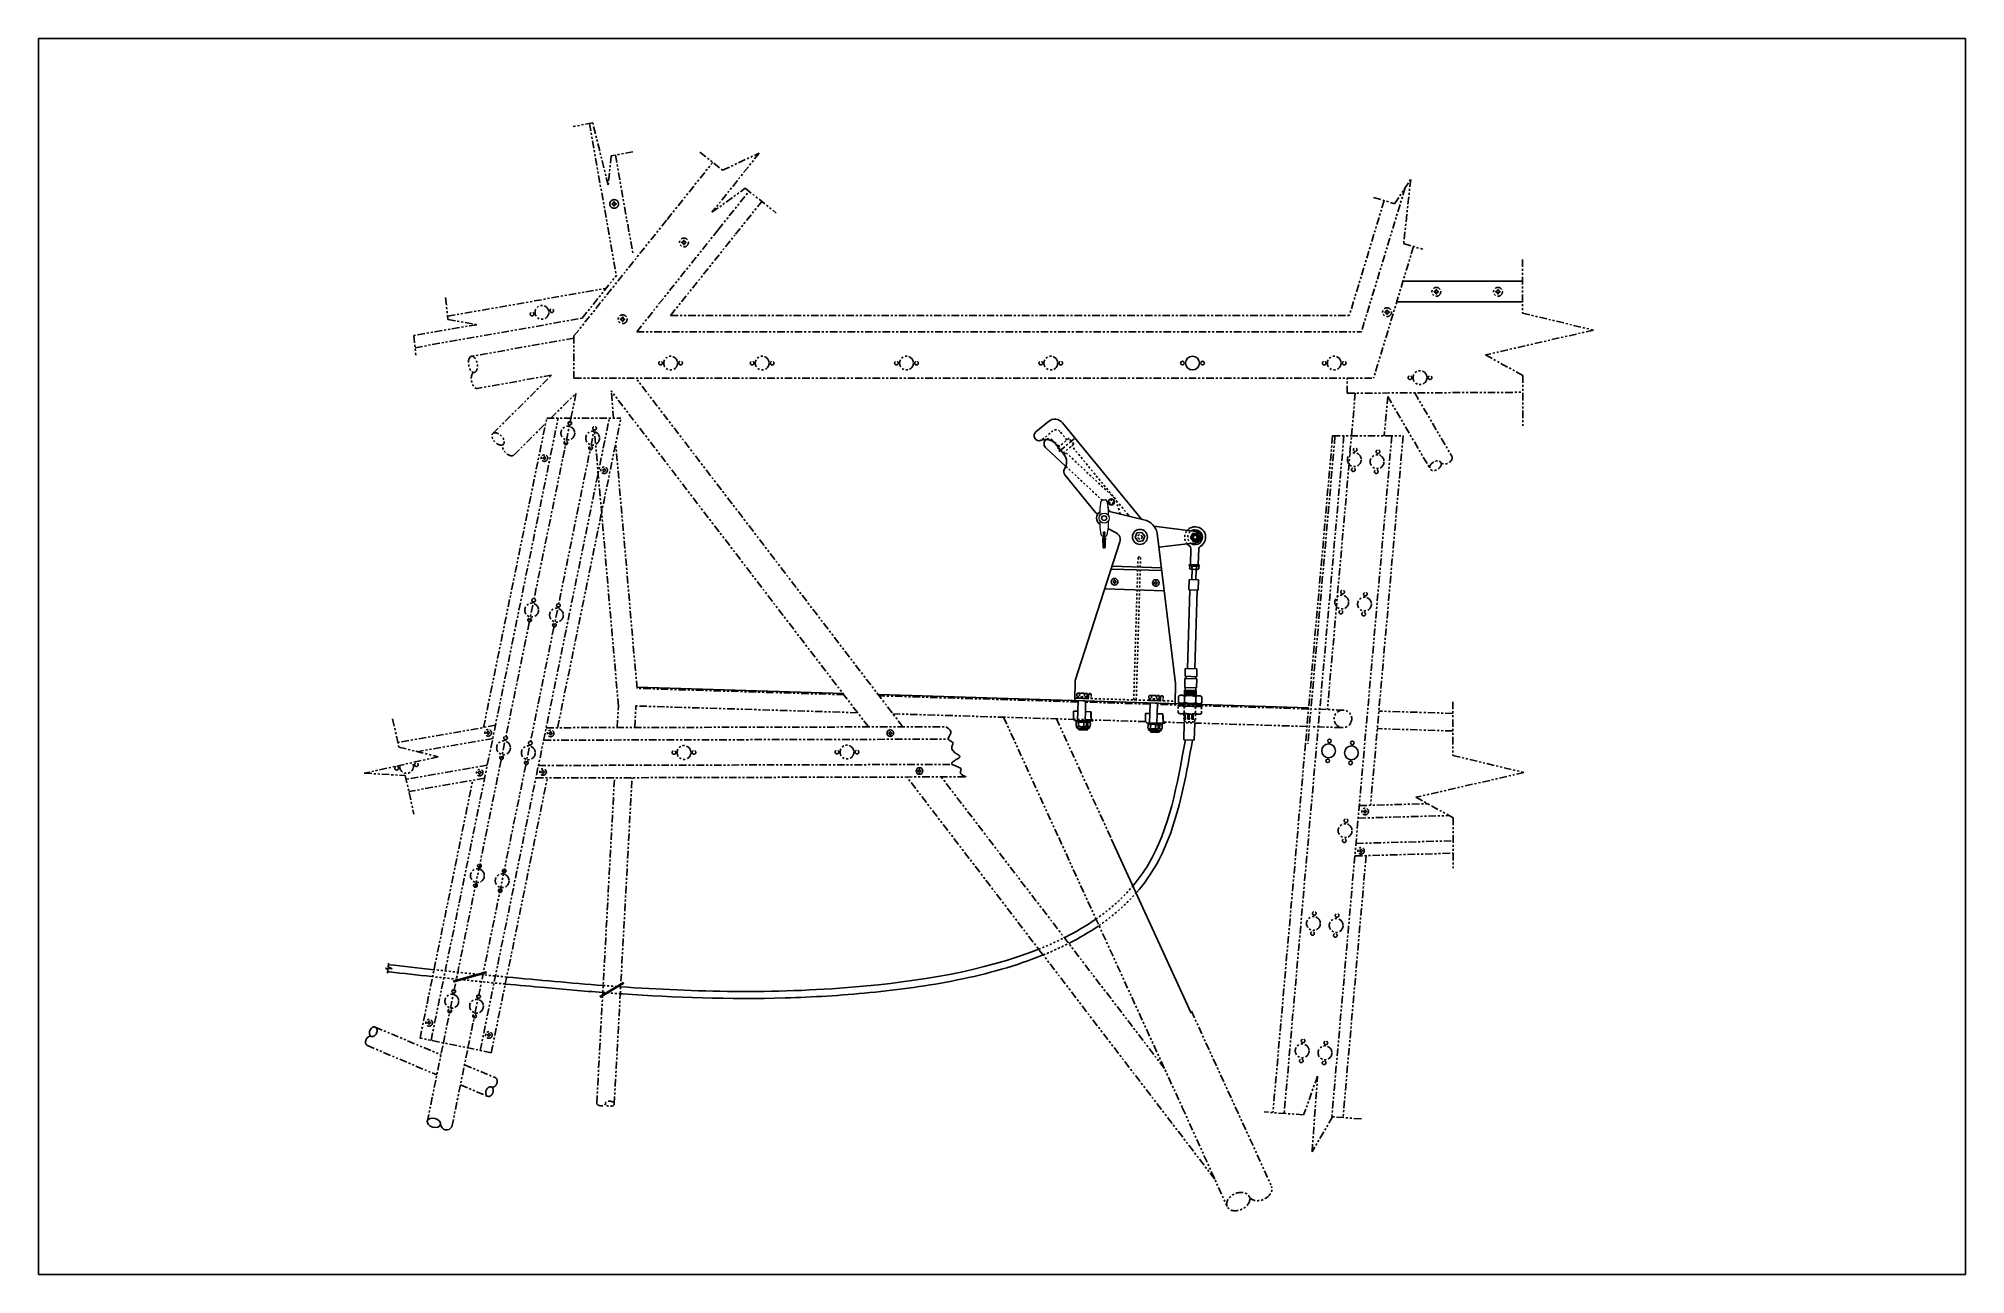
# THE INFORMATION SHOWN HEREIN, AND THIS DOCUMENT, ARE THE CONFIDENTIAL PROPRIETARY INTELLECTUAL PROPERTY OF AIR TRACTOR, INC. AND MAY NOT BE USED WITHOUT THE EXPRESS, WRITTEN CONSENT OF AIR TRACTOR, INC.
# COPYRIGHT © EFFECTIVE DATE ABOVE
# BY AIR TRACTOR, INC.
# Model space of a CAD drawing. Extents: x 0 to 96, y 0 to 61.6.
import ezdxf

# ---------------------------------------------------------------- set-up
doc = ezdxf.new("R2010")
doc.units = 0
doc.header["$LTSCALE"] = 0.3
doc.header["$MEASUREMENT"] = 0
for name, pattern in [('CENTER', [2, 1.25, -0.25, 0.25, -0.25]), ('HIDDEN', [0.375, 0.25, -0.125]), ('PHANTOM', [2.5, 1.25, -0.25, 0.25, -0.25, 0.25, -0.25]), ('SLD-Solid', [0])]:
    doc.linetypes.add(name, pattern=pattern)
for name, color, linetype in [('1', 1, 'CONTINUOUS'), ('FUSE', 41, 'CONTINUOUS'), ('HW', 6, 'CONTINUOUS'), ('NOTES', 2, 'CONTINUOUS'), ('TB Border', 9, 'CONTINUOUS')]:
    doc.layers.add(name, color=color, linetype=linetype)

# ---------------------------------------------------------------- blocks, each defined once
blk = doc.blocks.new('90015P')
at = {"layer": 'HW', "color": 41}
for p, q in [((-0.1, 0.02), (-0.03, 0.02)), ((-0.03, 0.02), (-0.03, 0.1)), ((0.02, 0.02), (0.02, 0.1)), ((0.02, 0.02), (0.1, 0.02)), ((-0.1, -0.03), (-0.03, -0.03)), ((-0.03, -0.1), (-0.03, -0.03)), ((0.02, -0.1), (0.02, -0.03)), ((0.02, -0.03), (0.1, -0.03))]:
    blk.add_line(p, q, dxfattribs=at)
blk.add_circle((0, 0), 0.22, dxfattribs=at)
for start, end in [(165.5225, 194.4775), (75.5225, 104.4775), (345.5225, 14.4775), (255.5225, 284.4775)]:
    blk.add_arc((0, 0), 0.1, start, end, dxfattribs=at)
blk = doc.blocks.new('AN365-1032P')
at = {"layer": 'HW'}
blk.add_lwpolyline([(-0.108, 0.187), (-0.217, 0), (-0.108, -0.187), (0.108, -0.187), (0.217, 0), (0.108, 0.187)], close=True, dxfattribs=at)
for radius in [0.185, 0.144, 0.094]:
    blk.add_circle((0, 0), radius, dxfattribs=at)
blk = doc.blocks.new('A$C2BB36CE3')
at = {"layer": '1', "linetype": 'SLD-Solid', "lineweight": 15}
for p, q in [((-0.2, 0.458), (-0.198, 0.472)), ((-0.2, 0.15), (-0.2, 0.458)), ((-0.2, 0.458), (-0.2, 0.458)), ((-0.198, 0.472), (-0.143, 0.84)), ((-0.068, 0.905), (0.068, 0.905)), ((0.143, 0.84), (0.198, 0.472)), ((0.198, 0.472), (0.2, 0.458)), ((0.2, 0.458), (0.2, 0.458)), ((0.2, 0.458), (0.2, 0.15)), ((-0.2, -0.458), (-0.2, -0.15)), ((-0.2, -0.458), (-0.2, -0.458)), ((-0.198, -0.472), (-0.2, -0.458)), ((-0.143, -0.84), (-0.198, -0.472)), ((-0.039, -0.905), (-0.068, -0.905)), ((0, -0.735), (0, -0.735)), ((0.068, -0.905), (0.021, -0.905)), ((0.198, -0.472), (0.143, -0.84)), ((0.2, -0.458), (0.198, -0.472)), ((0.2, -0.15), (0.2, -0.458)), ((0.2, -0.458), (0.2, -0.458))]:
    blk.add_line(p, q, dxfattribs=at)
at = {"layer": '1', "linetype": 'SLD-Solid', "lineweight": 15, "flags": 128}
for points in [[(-0.079, -1.002), (-0.078, -1.012), (-0.078, -1.022), (-0.078, -1.031), (-0.078, -1.041), (-0.077, -1.049), (-0.077, -1.057), (-0.077, -1.065), (-0.077, -1.072), (-0.077, -1.078), (-0.076, -1.085), (-0.076, -1.091), (-0.076, -1.097), (-0.076, -1.102), (-0.076, -1.105), (-0.076, -1.108), (-0.076, -1.11), (-0.076, -1.112), (-0.075, -1.113), (-0.075, -1.114), (-0.075, -1.115), (-0.075, -1.116), (-0.075, -1.117), (-0.075, -1.119), (-0.075, -1.122), (-0.075, -1.125), (-0.075, -1.133), (-0.075, -1.141), (-0.074, -1.151), (-0.074, -1.159), (-0.074, -1.168), (-0.074, -1.178), (-0.073, -1.188), (-0.073, -1.197), (-0.073, -1.207), (-0.072, -1.217), (-0.072, -1.23), (-0.072, -1.243), (-0.071, -1.256), (-0.071, -1.269), (-0.071, -1.279), (-0.07, -1.289), (-0.07, -1.299), (-0.07, -1.308), (-0.069, -1.317), (-0.069, -1.325), (-0.069, -1.33), (-0.069, -1.336), (-0.068, -1.341), (-0.068, -1.345), (-0.068, -1.35), (-0.068, -1.354), (-0.068, -1.358), (-0.068, -1.362), (-0.067, -1.366), (-0.067, -1.371), (-0.067, -1.376), (-0.067, -1.381), (-0.066, -1.386), (-0.066, -1.391), (-0.066, -1.396), (-0.066, -1.4), (-0.066, -1.403), (-0.065, -1.406), (-0.065, -1.409), (-0.065, -1.411), (-0.065, -1.413), (-0.065, -1.415), (-0.065, -1.417), (-0.065, -1.418), (-0.064, -1.42), (-0.064, -1.42), (-0.064, -1.421), (-0.064, -1.422), (-0.064, -1.423), (-0.064, -1.424), (-0.064, -1.425), (-0.064, -1.427), (-0.064, -1.428), (-0.064, -1.429), (-0.064, -1.432), (-0.063, -1.434), (-0.063, -1.436), (-0.063, -1.438), (-0.063, -1.439), (-0.063, -1.441), (-0.063, -1.442), (-0.062, -1.443), (-0.062, -1.445), (-0.062, -1.446), (-0.062, -1.447), (-0.062, -1.448), (-0.062, -1.449), (-0.062, -1.45), (-0.061, -1.451), (-0.061, -1.452), (-0.061, -1.453), (-0.061, -1.454), (-0.061, -1.455), (-0.06, -1.455), (-0.06, -1.456), (-0.06, -1.457), (-0.06, -1.458), (-0.059, -1.459), (-0.059, -1.46), (-0.058, -1.461), (-0.058, -1.463), (-0.057, -1.464), (-0.056, -1.466), (-0.055, -1.467), (-0.053, -1.469), (-0.051, -1.471), (-0.049, -1.473), (-0.046, -1.475), (-0.044, -1.476), (-0.042, -1.477), (-0.04, -1.478), (-0.037, -1.478), (-0.035, -1.479), (-0.034, -1.479), (-0.032, -1.479), (-0.03, -1.479), (-0.027, -1.479), (-0.025, -1.479), (-0.022, -1.478), (-0.019, -1.477), (-0.016, -1.476), (-0.014, -1.474), (-0.012, -1.473), (-0.009, -1.471), (-0.008, -1.469), (-0.007, -1.467), (-0.006, -1.467), (-0.005, -1.466), (-0.004, -1.464), (-0.004, -1.463), (-0.003, -1.462), (-0.002, -1.461), (-0.002, -1.459), (-0.001, -1.458), (-0.001, -1.457), (-0.001, -1.456), (-0.001, -1.455), (0, -1.454), (0, -1.453), (0, -1.451), (0.001, -1.45), (0.001, -1.448), (0.001, -1.447), (0.001, -1.445), (0.002, -1.444), (0.002, -1.442), (0.002, -1.441), (0.002, -1.44), (0.002, -1.439), (0.002, -1.438), (0.002, -1.436), (0.002, -1.435), (0.003, -1.434), (0.003, -1.433), (0.003, -1.431), (0.003, -1.429), (0.003, -1.428), (0.003, -1.427), (0.003, -1.425), (0.003, -1.424), (0.003, -1.424), (0.003, -1.423), (0.003, -1.423), (0.003, -1.422), (0.004, -1.421), (0.004, -1.42), (0.004, -1.419), (0.004, -1.417), (0.004, -1.416), (0.004, -1.414), (0.004, -1.412), (0.004, -1.407), (0.005, -1.403), (0.005, -1.399), (0.005, -1.395), (0.005, -1.391), (0.005, -1.387), (0.006, -1.382), (0.006, -1.376), (0.006, -1.37), (0.006, -1.364), (0.007, -1.357), (0.007, -1.349), (0.007, -1.341), (0.008, -1.333), (0.008, -1.325), (0.008, -1.316), (0.009, -1.307), (0.009, -1.296), (0.009, -1.284), (0.01, -1.272), (0.01, -1.26), (0.011, -1.248), (0.011, -1.236), (0.011, -1.224), (0.012, -1.211), (0.012, -1.199), (0.012, -1.187), (0.013, -1.175), (0.013, -1.163), (0.014, -1.151), (0.014, -1.138), (0.014, -1.133), (0.014, -1.128), (0.014, -1.123), (0.014, -1.119), (0.014, -1.115), (0.015, -1.112), (0.015, -1.108), (0.015, -1.106), (0.015, -1.103), (0.015, -1.101), (0.015, -1.1), (0.015, -1.098), (0.015, -1.096), (0.015, -1.093), (0.015, -1.09), (0.015, -1.084), (0.016, -1.077), (0.016, -1.069), (0.016, -1.062), (0.016, -1.053), (0.016, -1.044), (0.017, -1.035), (0.017, -1.025), (0.017, -1.015), (0.018, -1.006), (0.018, -0.996), (0.018, -0.982), (0.019, -0.969), (0.019, -0.956), (0.02, -0.943), (0.02, -0.931), (0.02, -0.922), (0.021, -0.915), (0.021, -0.908), (0.021, -0.901), (0.021, -0.894), (0.021, -0.889), (0.022, -0.883), (0.022, -0.877), (0.022, -0.872), (0.022, -0.868), (0.022, -0.864), (0.023, -0.861), (0.023, -0.857), (0.023, -0.853), (0.023, -0.849), (0.023, -0.844), (0.023, -0.839), (0.024, -0.834), (0.024, -0.829), (0.024, -0.824), (0.024, -0.819), (0.025, -0.815), (0.025, -0.812), (0.025, -0.809), (0.025, -0.806), (0.025, -0.804), (0.025, -0.802), (0.026, -0.801), (0.026, -0.8), (0.026, -0.799), (0.026, -0.798), (0.026, -0.798), (0.026, -0.797), (0.026, -0.797), (0.026, -0.796), (0.026, -0.795), (0.026, -0.794), (0.026, -0.792), (0.026, -0.791), (0.027, -0.786), (0.027, -0.783), (0.027, -0.78), (0.027, -0.779), (0.028, -0.778), (0.028, -0.777), (0.028, -0.776), (0.028, -0.776), (0.028, -0.775), (0.028, -0.775), (0.028, -0.775), (0.028, -0.775), (0.028, -0.775), (0.028, -0.775)], [(0, -0.735), (-0.001, -0.735), (-0.002, -0.735), (-0.003, -0.735), (-0.003, -0.735), (-0.004, -0.736), (-0.005, -0.736), (-0.006, -0.736), (-0.007, -0.736), (-0.007, -0.736), (-0.008, -0.737), (-0.009, -0.737), (-0.011, -0.737), (-0.013, -0.738), (-0.015, -0.739), (-0.018, -0.741), (-0.021, -0.744), (-0.023, -0.746), (-0.025, -0.748), (-0.026, -0.75), (-0.027, -0.752), (-0.028, -0.753), (-0.028, -0.754), (-0.029, -0.755), (-0.029, -0.756), (-0.029, -0.757), (-0.03, -0.758), (-0.03, -0.76), (-0.031, -0.762), (-0.031, -0.764), (-0.031, -0.766), (-0.032, -0.768), (-0.032, -0.77), (-0.032, -0.772), (-0.032, -0.776), (-0.033, -0.78), (-0.033, -0.785), (-0.033, -0.786), (-0.034, -0.788), (-0.034, -0.79), (-0.034, -0.791), (-0.034, -0.792), (-0.034, -0.793), (-0.034, -0.794), (-0.034, -0.794), (-0.034, -0.795), (-0.034, -0.796), (-0.034, -0.797), (-0.034, -0.799), (-0.034, -0.801), (-0.035, -0.803), (-0.035, -0.806), (-0.035, -0.809), (-0.035, -0.812), (-0.035, -0.816), (-0.036, -0.821), (-0.036, -0.825), (-0.036, -0.83), (-0.036, -0.834), (-0.036, -0.838), (-0.037, -0.843), (-0.037, -0.847), (-0.037, -0.852), (-0.037, -0.856), (-0.037, -0.86), (-0.038, -0.863), (-0.038, -0.867), (-0.038, -0.871), (-0.038, -0.875), (-0.038, -0.879), (-0.038, -0.884), (-0.038, -0.889), (-0.039, -0.895), (-0.039, -0.902), (-0.039, -0.909), (-0.039, -0.916), (-0.04, -0.924), (-0.04, -0.933), (-0.04, -0.941), (-0.041, -0.951), (-0.041, -0.961), (-0.041, -0.971), (-0.042, -0.981), (-0.042, -0.991), (-0.042, -1.001), (-0.042, -1.01), (-0.043, -1.019), (-0.043, -1.029), (-0.043, -1.039), (-0.044, -1.049), (-0.044, -1.055), (-0.044, -1.061), (-0.044, -1.067), (-0.044, -1.073), (-0.044, -1.079), (-0.045, -1.085), (-0.045, -1.089), (-0.045, -1.093), (-0.045, -1.097), (-0.045, -1.101), (-0.045, -1.106), (-0.045, -1.11), (-0.045, -1.115), (-0.046, -1.122), (-0.046, -1.129), (-0.046, -1.137), (-0.046, -1.144), (-0.046, -1.152), (-0.047, -1.161), (-0.047, -1.17), (-0.047, -1.179), (-0.047, -1.189), (-0.048, -1.203), (-0.048, -1.216), (-0.049, -1.23), (-0.049, -1.243), (-0.05, -1.255), (-0.05, -1.265), (-0.05, -1.274), (-0.05, -1.283), (-0.051, -1.292), (-0.051, -1.3), (-0.051, -1.309), (-0.052, -1.316), (-0.052, -1.324), (-0.052, -1.33), (-0.052, -1.336), (-0.053, -1.342), (-0.053, -1.346), (-0.053, -1.349), (-0.053, -1.352), (-0.053, -1.356), (-0.053, -1.359), (-0.053, -1.364), (-0.054, -1.368), (-0.054, -1.372), (-0.054, -1.376), (-0.054, -1.38), (-0.054, -1.384), (-0.055, -1.389), (-0.055, -1.394), (-0.055, -1.397), (-0.055, -1.4), (-0.055, -1.403), (-0.055, -1.405), (-0.056, -1.408), (-0.056, -1.41), (-0.056, -1.411), (-0.056, -1.413), (-0.056, -1.414), (-0.056, -1.415), (-0.056, -1.416), (-0.056, -1.417), (-0.056, -1.418), (-0.056, -1.419), (-0.056, -1.42), (-0.057, -1.422), (-0.057, -1.423), (-0.057, -1.424), (-0.057, -1.425), (-0.057, -1.427), (-0.057, -1.429), (-0.057, -1.432), (-0.058, -1.434), (-0.058, -1.436), (-0.058, -1.438), (-0.058, -1.439), (-0.058, -1.439), (-0.058, -1.44), (-0.058, -1.44)], [(-0.079, -1.001), (-0.079, -1.001), (-0.078, -1), (-0.078, -0.999), (-0.077, -0.999), (-0.076, -0.998), (-0.075, -0.997), (-0.074, -0.997), (-0.073, -0.996), (-0.071, -0.995), (-0.07, -0.995), (-0.068, -0.994), (-0.066, -0.994), (-0.064, -0.994), (-0.062, -0.993), (-0.06, -0.993), (-0.058, -0.993), (-0.055, -0.992), (-0.053, -0.992), (-0.051, -0.992), (-0.048, -0.992), (-0.046, -0.992), (-0.043, -0.992), (-0.042, -0.992)], [(-0.042, -1.011), (-0.043, -1.011), (-0.046, -1.011), (-0.048, -1.011), (-0.051, -1.011), (-0.053, -1.011), (-0.055, -1.01), (-0.058, -1.01), (-0.06, -1.01), (-0.062, -1.01), (-0.064, -1.009), (-0.066, -1.009), (-0.068, -1.009), (-0.07, -1.008), (-0.071, -1.008), (-0.073, -1.007), (-0.074, -1.006), (-0.075, -1.006), (-0.076, -1.005), (-0.077, -1.004), (-0.078, -1.004), (-0.078, -1.003), (-0.079, -1.002), (-0.079, -1.001)], [(0, -1.453), (0, -1.454), (0.001, -1.455), (0.001, -1.456), (0.001, -1.457), (0.002, -1.458), (0.002, -1.46), (0.003, -1.462), (0.004, -1.463), (0.004, -1.464), (0.005, -1.466), (0.006, -1.467), (0.007, -1.467), (0.008, -1.469), (0.009, -1.471), (0.012, -1.473), (0.014, -1.474), (0.016, -1.476), (0.019, -1.477), (0.022, -1.478), (0.025, -1.479), (0.027, -1.479), (0.03, -1.479), (0.032, -1.479), (0.034, -1.479), (0.035, -1.479), (0.038, -1.478), (0.041, -1.477), (0.044, -1.476), (0.046, -1.475), (0.05, -1.472), (0.052, -1.47), (0.055, -1.467), (0.056, -1.466), (0.057, -1.464), (0.058, -1.463), (0.058, -1.461), (0.059, -1.46), (0.059, -1.459), (0.06, -1.458), (0.06, -1.457), (0.06, -1.456), (0.06, -1.455), (0.061, -1.455), (0.061, -1.454), (0.061, -1.453), (0.061, -1.452), (0.061, -1.451), (0.062, -1.45), (0.062, -1.449), (0.062, -1.448), (0.062, -1.447), (0.062, -1.446), (0.062, -1.444), (0.063, -1.443), (0.063, -1.44), (0.063, -1.438), (0.063, -1.436), (0.063, -1.433), (0.064, -1.431), (0.064, -1.429), (0.064, -1.427), (0.064, -1.425), (0.064, -1.424), (0.064, -1.423), (0.064, -1.422), (0.064, -1.421), (0.064, -1.42), (0.064, -1.42), (0.065, -1.418), (0.065, -1.417), (0.065, -1.415), (0.065, -1.412), (0.065, -1.409), (0.065, -1.406), (0.066, -1.403), (0.066, -1.4), (0.066, -1.397), (0.066, -1.393), (0.066, -1.39), (0.066, -1.386), (0.067, -1.38), (0.067, -1.374), (0.067, -1.369), (0.067, -1.363), (0.068, -1.359), (0.068, -1.354), (0.068, -1.35), (0.068, -1.346), (0.068, -1.341), (0.069, -1.337), (0.069, -1.332), (0.069, -1.326), (0.069, -1.32), (0.069, -1.314), (0.07, -1.306), (0.07, -1.297), (0.07, -1.288), (0.071, -1.278), (0.071, -1.269), (0.071, -1.256), (0.072, -1.243), (0.072, -1.23), (0.072, -1.216), (0.073, -1.202), (0.073, -1.193), (0.073, -1.184), (0.074, -1.175), (0.074, -1.167), (0.074, -1.158), (0.074, -1.151), (0.075, -1.143), (0.075, -1.137), (0.075, -1.13), (0.075, -1.125), (0.075, -1.122), (0.075, -1.12), (0.075, -1.119), (0.075, -1.117), (0.075, -1.116), (0.075, -1.115), (0.075, -1.115), (0.075, -1.113), (0.076, -1.111), (0.076, -1.109), (0.076, -1.106), (0.076, -1.102), (0.076, -1.097), (0.076, -1.091), (0.076, -1.085), (0.077, -1.078), (0.077, -1.072), (0.077, -1.065), (0.077, -1.057), (0.077, -1.049), (0.078, -1.04), (0.078, -1.031), (0.078, -1.022), (0.078, -1.012), (0.079, -1.002)], [(0.019, -1.001), (0.019, -1.001), (0.019, -1), (0.02, -0.999), (0.02, -0.999), (0.021, -0.998), (0.022, -0.997), (0.023, -0.997), (0.025, -0.996), (0.026, -0.995), (0.028, -0.995), (0.03, -0.994), (0.031, -0.994), (0.033, -0.994), (0.036, -0.993), (0.038, -0.993), (0.04, -0.993), (0.042, -0.992), (0.045, -0.992), (0.047, -0.992), (0.049, -0.992), (0.052, -0.992), (0.054, -0.992), (0.056, -0.993), (0.059, -0.993), (0.061, -0.993), (0.063, -0.993), (0.065, -0.994), (0.067, -0.994), (0.069, -0.995), (0.071, -0.995), (0.072, -0.996), (0.074, -0.996), (0.075, -0.997), (0.076, -0.998), (0.077, -0.998), (0.078, -0.999), (0.078, -1), (0.078, -1), (0.079, -1.001), (0.079, -1.002)]]:
    blk.add_lwpolyline(points, dxfattribs=at)
at = {"layer": '1', "linetype": 'SLD-Solid', "lineweight": 15}
for radius in [0.25, 0.124, 0.112]:
    blk.add_circle((0, 0), radius, dxfattribs=at)
for centre, radius, start, end in [((-0.068, 0.829), 0.0761, 90, 171.53581), ((0.068, 0.829), 0.0761, 8.46419, 90), ((-0.068, -0.829), 0.0761, 188.46419, 270), ((0, -0.755), 0.0624, 293.45529, 180), ((0, -0.755), 0.0624, 180, 235.98712), ((0, -0.765), 0.03, 338.24166, 89.9987), ((-0.085, -0.8), 0.12, 356.59424, 27.61252), ((-25.95, -1.793), 26.004, 1.76422, 1.95707), ((0.068, -0.829), 0.0761, 270, 351.53581), ((-10.025, -0.848), 10.045, 356.62164, 359.12496)]:
    blk.add_arc(centre, radius, start, end, dxfattribs=at)
blk.add_ellipse((0.049, -1.001), major_axis=(0.03, 0), ratio=0.309017, dxfattribs=at)

msp = doc.modelspace()

# ---------------------------------------------------------------- linework, layer by layer
at = {"layer": '1'}
for p, q in [((49.689, 41.972), (50.313, 42.484)), ((54.947, 37.624), (51.017, 42.415)), ((50.662, 41.369), (51.08, 40.86)), ((50.759, 41.168), (50.795, 41.207)), ((51.052, 40.894), (50.759, 41.168)), ((51.032, 40.921), (50.767, 41.169)), ((52.658, 37.959), (51.129, 39.823)), ((52.772, 37.878), (52.743, 37.892)), ((55.072, 37.594), (53.286, 38.012)), ((51.651, 29.583), (53.872, 36.486)), ((53.689, 36.932), (53.277, 37.15)), ((57.658, 37), (55.571, 37.272)), ((56.649, 29.43), (55.731, 36.928)), ((57.655, 36.442), (55.817, 36.225)), ((53.436, 35.136), (55.958, 35.058)), ((53.482, 35.279), (55.94, 35.204)), ((53.593, 34.524), (53.593, 34.578)), ((53.63, 34.524), (53.63, 34.578)), ((56.081, 34.054), (53.117, 34.145)), ((53.539, 34.524), (53.593, 34.524)), ((53.539, 34.486), (53.593, 34.486)), ((53.593, 34.432), (53.593, 34.486)), ((53.63, 34.524), (53.684, 34.524)), ((53.63, 34.432), (53.63, 34.486)), ((53.63, 34.486), (53.684, 34.486)), ((55.588, 34.461), (55.641, 34.461)), ((55.588, 34.424), (55.641, 34.424)), ((55.641, 34.461), (55.641, 34.515)), ((55.641, 34.37), (55.641, 34.424)), ((55.679, 34.461), (55.679, 34.515)), ((55.679, 34.461), (55.733, 34.461)), ((55.679, 34.37), (55.679, 34.424)), ((55.679, 34.424), (55.733, 34.424)), ((51.621, 28.583), (51.651, 29.583)), ((56.619, 28.43), (56.649, 29.43)), ((51.621, 28.583), (56.619, 28.43))]:
    msp.add_line(p, q, dxfattribs=at)
at = {"layer": '1', "color": 4, "linetype": 'HIDDEN'}
for p, q in [((50.006, 41.586), (50.534, 42.019)), ((50.841, 41.256), (50.512, 41.563)), ((50.797, 41.204), (51.339, 41.648)), ((51.232, 41.561), (50.886, 41.984)), ((51.035, 40.914), (51.576, 41.358)), ((51.576, 41.358), (51.339, 41.648)), ((50.795, 41.207), (50.841, 41.256)), ((51.101, 40.848), (51.052, 40.894)), ((51.101, 40.848), (51.183, 40.935)), ((53.603, 38.672), (51.183, 40.935)), ((54.282, 37.843), (51.47, 41.271)), ((51.182, 40.252), (52.981, 38.569)), ((53.684, 38.55), (53.89, 37.871)), ((53.366, 37.994), (53.271, 38.236)), ((54.561, 28.618), (54.779, 35.738)), ((54.686, 28.614), (54.903, 35.734)), ((54.779, 35.738), (54.903, 35.734)), ((51.735, 28.914), (51.731, 28.785)), ((51.8, 28.955), (52.182, 28.943)), ((51.862, 28.91), (51.858, 28.781)), ((52, 28.949), (52.147, 28.944)), ((52.117, 28.902), (52.113, 28.773)), ((52.161, 28.944), (52.383, 28.937)), ((52.245, 28.898), (52.241, 28.769)), ((52.318, 28.896), (52.314, 28.767)), ((52.445, 28.892), (52.441, 28.763)), ((55.319, 28.804), (55.316, 28.675)), ((55.384, 28.845), (55.767, 28.833)), ((55.447, 28.8), (55.443, 28.671)), ((55.585, 28.839), (55.731, 28.834)), ((55.745, 28.834), (55.967, 28.827)), ((51.625, 28.708), (56.622, 28.555)), ((51.731, 28.785), (52.241, 28.769)), ((51.733, 28.705), (51.735, 28.765)), ((51.733, 28.705), (52.233, 28.689)), ((51.735, 28.765), (52.235, 28.749)), ((51.791, 28.783), (51.79, 28.763)), ((51.792, 28.703), (52.175, 28.691)), ((52.161, 28.772), (52.16, 28.752)), ((52.233, 28.689), (52.235, 28.749)), ((52.235, 28.749), (52.435, 28.743)), ((52.241, 28.769), (52.441, 28.763)), ((52.434, 28.683), (52.435, 28.743)), ((54.686, 28.614), (54.561, 28.618)), ((55.316, 28.675), (55.825, 28.659)), ((55.318, 28.595), (55.32, 28.655)), ((55.318, 28.595), (55.818, 28.58)), ((55.32, 28.655), (55.82, 28.64)), ((55.375, 28.673), (55.375, 28.653)), ((55.377, 28.593), (55.759, 28.581)), ((55.702, 28.792), (55.698, 28.663)), ((55.746, 28.662), (55.745, 28.642)), ((55.818, 28.58), (55.82, 28.64)), ((55.82, 28.64), (56.02, 28.634)), ((55.829, 28.788), (55.825, 28.659)), ((55.825, 28.659), (56.026, 28.653)), ((55.902, 28.786), (55.898, 28.657)), ((56.018, 28.574), (56.02, 28.634)), ((56.03, 28.782), (56.026, 28.653)), ((56.771, 27.996), (56.779, 28.266)), ((56.782, 28.362), (56.781, 28.329)), ((56.781, 28.329), (57.947, 28.293)), ((56.92, 27.928), (57.06, 27.924)), ((57.06, 27.924), (57.053, 27.664)), ((57.059, 27.864), (57.642, 27.846)), ((57.073, 27.986), (57.081, 28.257)), ((57.221, 27.892), (57.481, 27.884)), ((57.635, 27.969), (57.644, 28.24)), ((57.644, 27.906), (57.636, 27.646)), ((57.644, 27.906), (57.784, 27.902)), ((57.935, 27.96), (57.946, 28.231)), ((57.948, 28.326), (57.947, 28.293)), ((57.053, 27.664), (57.636, 27.646)), ((57.055, 27.73), (57.638, 27.713)), ((57.057, 27.797), (57.64, 27.779)), ((57.084, 27.663), (57.078, 27.481)), ((57.08, 27.538), (57.601, 27.522)), ((57.215, 27.692), (57.475, 27.684)), ((57.217, 27.759), (57.477, 27.751)), ((57.219, 27.825), (57.479, 27.817)), ((57.605, 27.647), (57.599, 27.465))]:
    msp.add_line(p, q, dxfattribs=at)
at = {"layer": '1', "color": 6, "linetype": 'CENTER'}
msp.add_line((50.834, 40.992), (51.602, 41.622), dxfattribs=at)
at = {"layer": '1', "color": 3}
msp.add_line((50.171, 41.198), (51.182, 40.252), dxfattribs=at)
at = {"layer": '1', "color": 6}
for p, q in [((57.409, 36.167), (57.384, 35.352)), ((57.8, 36.155), (57.775, 35.34)), ((57.301, 34.093), (57.317, 34.614)), ((57.317, 34.614), (57.796, 34.599)), ((57.32, 35.324), (57.32, 35.322)), ((57.35, 35.291), (57.806, 35.277)), ((57.351, 35.353), (57.808, 35.339)), ((57.78, 34.078), (57.796, 34.599)), ((57.837, 35.308), (57.837, 35.306)), ((57.353, 34.091), (57.234, 30.186)), ((57.301, 34.093), (57.78, 34.078)), ((57.728, 34.08), (57.609, 30.174)), ((57.118, 29.793), (57.13, 30.189)), ((57.118, 29.793), (57.701, 29.775)), ((57.13, 30.189), (57.713, 30.171)), ((57.713, 30.171), (57.701, 29.775)), ((56.948, 28.85), (57.813, 28.823)), ((57.097, 29.106), (57.089, 28.845)), ((57.091, 28.906), (57.674, 28.888)), ((57.093, 28.972), (57.676, 28.954)), ((57.095, 29.039), (57.678, 29.021)), ((57.097, 29.106), (57.68, 29.088)), ((57.1, 29.231), (57.114, 29.689)), ((57.1, 29.231), (57.684, 29.213)), ((57.114, 29.689), (57.698, 29.671)), ((57.132, 29.23), (57.128, 29.105)), ((57.652, 29.214), (57.649, 29.089)), ((57.68, 29.088), (57.672, 28.827)), ((57.698, 29.671), (57.684, 29.213)), ((51.556, 28.058), (51.776, 28.051)), ((51.762, 27.581), (51.776, 28.051)), ((51.792, 28.581), (51.776, 28.051)), ((52.136, 27.57), (52.151, 28.039)), ((52.167, 28.569), (52.151, 28.039)), ((52.151, 28.039), (52.435, 28.031)), ((55.14, 27.948), (55.361, 27.941)), ((55.346, 27.471), (55.361, 27.941)), ((55.377, 28.471), (55.361, 27.941)), ((55.721, 27.46), (55.735, 27.93)), ((55.735, 27.93), (56.02, 27.921)), ((55.752, 28.459), (55.737, 27.93)), ((56.785, 28.458), (56.784, 28.425)), ((56.785, 28.458), (57.951, 28.423)), ((56.795, 28.792), (56.787, 28.521)), ((57.097, 28.782), (57.089, 28.512)), ((57.66, 28.765), (57.651, 28.494)), ((57.951, 28.423), (57.95, 28.389)), ((57.962, 28.756), (57.953, 28.485)), ((51.614, 27.586), (52.484, 27.559)), ((51.691, 27.48), (51.687, 27.334)), ((51.699, 27.583), (51.697, 27.523)), ((52.197, 27.508), (51.697, 27.523)), ((52.199, 27.568), (51.699, 27.583)), ((51.72, 27.295), (51.719, 27.27)), ((52.131, 27.278), (51.749, 27.29)), ((51.777, 27.208), (52.098, 27.199)), ((51.813, 27.207), (51.811, 27.147)), ((51.83, 27.127), (51.811, 27.147)), ((51.818, 27.476), (51.814, 27.331)), ((51.83, 27.127), (52.04, 27.12)), ((52.397, 27.502), (51.898, 27.517)), ((52.399, 27.562), (51.899, 27.577)), ((52.332, 27.272), (51.949, 27.283)), ((51.977, 27.202), (52.299, 27.192)), ((52.031, 27.121), (52.24, 27.114)), ((52.04, 27.12), (52.061, 27.14)), ((52.063, 27.2), (52.061, 27.14)), ((52.073, 27.468), (52.069, 27.323)), ((52.161, 27.282), (52.16, 27.257)), ((52.201, 27.465), (52.196, 27.319)), ((52.199, 27.568), (52.197, 27.508)), ((52.24, 27.114), (52.261, 27.134)), ((52.263, 27.194), (52.261, 27.134)), ((52.274, 27.462), (52.269, 27.317)), ((52.361, 27.276), (52.361, 27.251)), ((52.399, 27.562), (52.397, 27.502)), ((52.401, 27.458), (52.397, 27.313)), ((55.199, 27.476), (56.069, 27.449)), ((55.276, 27.37), (55.271, 27.225)), ((55.284, 27.473), (55.282, 27.413)), ((55.782, 27.398), (55.282, 27.413)), ((55.784, 27.458), (55.284, 27.473)), ((55.304, 27.186), (55.303, 27.16)), ((55.716, 27.168), (55.334, 27.18)), ((55.361, 27.099), (55.683, 27.089)), ((55.397, 27.098), (55.395, 27.038)), ((55.415, 27.017), (55.395, 27.038)), ((55.403, 27.367), (55.399, 27.221)), ((55.415, 27.017), (55.625, 27.011)), ((55.982, 27.392), (55.482, 27.407)), ((55.984, 27.452), (55.484, 27.467)), ((55.916, 27.162), (55.534, 27.174)), ((55.562, 27.093), (55.883, 27.083)), ((55.615, 27.011), (55.825, 27.004)), ((55.625, 27.011), (55.645, 27.03)), ((55.647, 27.09), (55.645, 27.03)), ((55.658, 27.359), (55.653, 27.213)), ((55.746, 27.172), (55.745, 27.147)), ((55.785, 27.355), (55.781, 27.209)), ((55.784, 27.458), (55.782, 27.398)), ((55.825, 27.004), (55.846, 27.024)), ((55.848, 27.084), (55.846, 27.024)), ((55.858, 27.353), (55.854, 27.207)), ((55.946, 27.166), (55.945, 27.141)), ((55.986, 27.349), (55.981, 27.203)), ((55.984, 27.452), (55.982, 27.392)), ((57.078, 27.481), (57.052, 26.632)), ((57.599, 27.465), (57.573, 26.616)), ((57.052, 26.632), (57.573, 26.616)), ((17.443, 15.505), (17.422, 15.318)), ((17.614, 15.22), (17.288, 15.261)), ((17.288, 15.261), (17.407, 15.182)), ((17.407, 15.182), (17.389, 15.013)), ((17.422, 15.318), (17.614, 15.22))]:
    msp.add_line(p, q, dxfattribs=at)
at = {"layer": '1', "color": 41}
for p, q in [((57.251, 28.867), (57.511, 28.859)), ((57.253, 28.934), (57.513, 28.926)), ((57.255, 29.001), (57.515, 28.993)), ((57.257, 29.067), (57.517, 29.059)), ((51.831, 27.157), (52.041, 27.15)), ((51.832, 27.187), (52.042, 27.18)), ((52.032, 27.181), (52.242, 27.174)), ((52.032, 27.151), (52.241, 27.144)), ((55.416, 27.047), (55.626, 27.041)), ((55.417, 27.077), (55.627, 27.071)), ((55.616, 27.041), (55.826, 27.034)), ((55.617, 27.071), (55.827, 27.064))]:
    msp.add_line(p, q, dxfattribs=at)
at = {"layer": '1', "linetype": 'Continuous'}
msp.add_line((51.645, 28.585), (52.515, 28.558), dxfattribs=at)
at = {"layer": '1', "color": 6}
msp.add_lwpolyline([(54.776, 36.512), (55.019, 36.542), (55.115, 36.768), (54.967, 36.963), (54.724, 36.933), (54.628, 36.707)], close=True, dxfattribs=at)
for points in [[(57.097, 28.782, 0.199044), (57.089, 28.803, 0.098454), (57.054, 28.828, 0.055705), (57.009, 28.842, 0.042463), (56.948, 28.85, 0.042463), (56.886, 28.846, 0.055705), (56.841, 28.835, 0.098454), (56.804, 28.812, 0.199044), (56.795, 28.792, 0.199044)], [(57.66, 28.765, 0.276323), (57.65, 28.783, 0.068543), (57.579, 28.812, 0.031731), (57.496, 28.827, 0.022951), (57.38, 28.836, 0.022951), (57.264, 28.835, 0.031731), (57.181, 28.824, 0.068543), (57.108, 28.8, 0.276323), (57.097, 28.782, 0.276323)], [(57.962, 28.756, 0.199044), (57.954, 28.777, 0.098454), (57.919, 28.802, 0.055705), (57.874, 28.816, 0.042463), (57.813, 28.823, 0.042463), (57.751, 28.82, 0.055705), (57.705, 28.808, 0.098454), (57.669, 28.785, 0.199044), (57.66, 28.765, 0.199044)], [(57.089, 28.512, -0.199044), (57.08, 28.492, -0.098454), (57.043, 28.469, -0.055705), (56.998, 28.457, -0.042463), (56.936, 28.454, -0.042463), (56.875, 28.461, -0.055705), (56.83, 28.475, -0.098454), (56.795, 28.5, -0.199044), (56.787, 28.521, -0.199044)], [(57.651, 28.494, -0.276323), (57.64, 28.477, -0.068543), (57.568, 28.453, -0.031731), (57.484, 28.442, -0.022951), (57.368, 28.441, -0.022951), (57.252, 28.449, -0.031731), (57.17, 28.465, -0.068543), (57.099, 28.494, -0.276323), (57.089, 28.512, -0.276323)], [(57.953, 28.485, -0.199044), (57.944, 28.465, -0.098454), (57.908, 28.442, -0.055705), (57.862, 28.431, -0.042463), (57.8, 28.427, -0.042463), (57.739, 28.434, -0.055705), (57.694, 28.449, -0.098454), (57.659, 28.474, -0.199044), (57.651, 28.494, -0.199044)]]:
    msp.add_lwpolyline(points, format="xyb", dxfattribs=at)
at = {"layer": '1', "color": 4, "linetype": 'HIDDEN'}
for points in [[(57.073, 27.986, -0.199044), (57.064, 27.966, -0.098454), (57.027, 27.943, -0.055705), (56.982, 27.932, -0.042463), (56.92, 27.928, -0.042463), (56.859, 27.936, -0.055705), (56.814, 27.95, -0.098454), (56.779, 27.975, -0.199044), (56.771, 27.996, -0.199044)], [(57.081, 28.257, 0.199044), (57.073, 28.278, 0.098454), (57.038, 28.303, 0.055705), (56.993, 28.317, 0.042463), (56.932, 28.324, 0.042463), (56.87, 28.321, 0.055705), (56.825, 28.309, 0.098454), (56.788, 28.286, 0.199044), (56.779, 28.266, 0.199044)], [(57.635, 27.969, -0.276323), (57.624, 27.952, -0.068543), (57.552, 27.927, -0.031731), (57.468, 27.917, -0.022951), (57.352, 27.915, -0.022951), (57.236, 27.924, -0.031731), (57.154, 27.94, -0.068543), (57.083, 27.968, -0.276323), (57.073, 27.986, -0.276323)], [(57.644, 28.24, 0.276323), (57.634, 28.258, 0.068543), (57.563, 28.287, 0.031731), (57.48, 28.302, 0.022951), (57.364, 28.311, 0.022951), (57.248, 28.309, 0.031731), (57.165, 28.299, 0.068543), (57.092, 28.274, 0.276323), (57.081, 28.257, 0.276323)], [(57.937, 27.96, -0.199044), (57.928, 27.94, -0.098454), (57.892, 27.917, -0.055705), (57.846, 27.905, -0.042463), (57.784, 27.902, -0.042463), (57.723, 27.909, -0.055705), (57.678, 27.924, -0.098454), (57.643, 27.949, -0.199044), (57.635, 27.969, -0.199044)], [(57.946, 28.231, 0.199044), (57.938, 28.251, 0.098454), (57.903, 28.276, 0.055705), (57.858, 28.291, 0.042463), (57.796, 28.298, 0.042463), (57.735, 28.294, 0.055705), (57.689, 28.283, 0.098454), (57.653, 28.26, 0.199044), (57.644, 28.24, 0.199044)]]:
    msp.add_lwpolyline(points, format="xyb", dxfattribs=at)
at = {"layer": '1', "const_width": 0.125, "flags": 128}
for points in [[(22.327, 15.056), (20.657, 14.588)], [(29.16, 14.532), (27.963, 13.816)]]:
    msp.add_lwpolyline(points, dxfattribs=at)
at = {"layer": '1', "color": 4, "linetype": 'HIDDEN'}
for points in [[(51.735, 28.914, 0), (51.739, 28.928, 0), (51.751, 28.941, 0), (51.768, 28.95, 0), (51.789, 28.954, 0), (51.811, 28.954, 0), (51.832, 28.948, 0), (51.848, 28.938, 0), (51.859, 28.925, 0), (51.862, 28.91, 0)], [(51.862, 28.91, 0), (51.866, 28.92, 0), (51.878, 28.929, 0), (51.895, 28.937, 0), (51.918, 28.944, 0), (51.946, 28.948, 0), (51.976, 28.949, 0), (52.006, 28.948, 0), (52.036, 28.945, 0), (52.063, 28.939, 0), (52.086, 28.932, 0), (52.103, 28.922, 0), (52.114, 28.912, 0), (52.117, 28.902, 0)], [(52.117, 28.902, 0), (52.121, 28.917, 0), (52.133, 28.929, 0), (52.15, 28.938, 0), (52.171, 28.943, 0), (52.193, 28.942, 0), (52.214, 28.936, 0), (52.231, 28.926, 0), (52.241, 28.913, 0), (52.245, 28.898, 0)], [(52.318, 28.896, 0), (52.322, 28.91, 0), (52.333, 28.923, 0), (52.351, 28.932, 0), (52.371, 28.937, 0), (52.394, 28.936, 0), (52.414, 28.93, 0), (52.431, 28.92, 0), (52.442, 28.907, 0), (52.445, 28.892, 0)], [(55.319, 28.804, 0), (55.324, 28.819, 0), (55.335, 28.831, 0), (55.352, 28.84, 0), (55.373, 28.845, 0), (55.396, 28.844, 0), (55.416, 28.838, 0), (55.433, 28.828, 0), (55.444, 28.815, 0), (55.447, 28.8, 0)], [(55.447, 28.8, 0), (55.451, 28.81, 0), (55.462, 28.82, 0), (55.48, 28.828, 0), (55.503, 28.834, 0), (55.53, 28.838, 0), (55.56, 28.839, 0), (55.591, 28.838, 0), (55.621, 28.835, 0), (55.648, 28.829, 0), (55.671, 28.822, 0), (55.688, 28.813, 0), (55.698, 28.803, 0), (55.702, 28.792, 0)], [(55.702, 28.792, 0), (55.706, 28.807, 0), (55.718, 28.82, 0), (55.735, 28.829, 0), (55.756, 28.833, 0), (55.778, 28.832, 0), (55.799, 28.827, 0), (55.815, 28.817, 0), (55.826, 28.803, 0), (55.829, 28.788, 0)], [(55.902, 28.786, 0), (55.906, 28.801, 0), (55.918, 28.813, 0), (55.935, 28.822, 0), (55.956, 28.827, 0), (55.978, 28.826, 0), (55.999, 28.821, 0), (56.016, 28.81, 0), (56.026, 28.797, 0), (56.03, 28.782, 0)]]:
    msp.add_polyline3d(points, dxfattribs=at)
at = {"layer": '1', "color": 6, "linetype": 'Continuous'}
for points in [[(51.814, 27.331, 0), (51.81, 27.316, 0), (51.798, 27.303, 0), (51.781, 27.294, 0), (51.76, 27.29, 0), (51.738, 27.291, 0), (51.717, 27.296, 0), (51.701, 27.306, 0), (51.69, 27.32, 0), (51.687, 27.334, 0)], [(51.818, 27.476, 0), (51.815, 27.491, 0), (51.804, 27.504, 0), (51.788, 27.514, 0), (51.767, 27.52, 0), (51.745, 27.521, 0), (51.724, 27.516, 0), (51.707, 27.507, 0), (51.695, 27.495, 0), (51.691, 27.48, 0)], [(52.069, 27.323, 0), (52.065, 27.313, 0), (52.054, 27.303, 0), (52.036, 27.295, 0), (52.013, 27.289, 0), (51.985, 27.285, 0), (51.955, 27.284, 0), (51.925, 27.284, 0), (51.895, 27.288, 0), (51.868, 27.293, 0), (51.845, 27.301, 0), (51.828, 27.31, 0), (51.817, 27.32, 0), (51.814, 27.331, 0)], [(52.073, 27.468, 0), (52.07, 27.479, 0), (52.059, 27.489, 0), (52.042, 27.498, 0), (52.019, 27.505, 0), (51.992, 27.511, 0), (51.963, 27.515, 0), (51.932, 27.515, 0), (51.902, 27.514, 0), (51.875, 27.51, 0), (51.851, 27.504, 0), (51.834, 27.496, 0), (51.822, 27.486, 0), (51.818, 27.476, 0)], [(52.196, 27.319, 0), (52.192, 27.304, 0), (52.181, 27.292, 0), (52.163, 27.283, 0), (52.142, 27.278, 0), (52.12, 27.279, 0), (52.1, 27.285, 0), (52.083, 27.295, 0), (52.072, 27.308, 0), (52.069, 27.323, 0)], [(52.201, 27.465, 0), (52.197, 27.479, 0), (52.187, 27.493, 0), (52.17, 27.503, 0), (52.149, 27.508, 0), (52.127, 27.509, 0), (52.106, 27.505, 0), (52.089, 27.496, 0), (52.078, 27.483, 0), (52.073, 27.468, 0)], [(52.274, 27.462, 0), (52.27, 27.473, 0), (52.26, 27.483, 0), (52.242, 27.492, 0), (52.22, 27.499, 0), (52.193, 27.505, 0), (52.163, 27.508, 0), (52.132, 27.509, 0), (52.127, 27.509, 0)], [(52.397, 27.313, 0), (52.392, 27.298, 0), (52.381, 27.286, 0), (52.364, 27.276, 0), (52.343, 27.272, 0), (52.321, 27.273, 0), (52.3, 27.278, 0), (52.283, 27.289, 0), (52.273, 27.302, 0), (52.269, 27.317, 0)], [(52.401, 27.458, 0), (52.398, 27.473, 0), (52.387, 27.486, 0), (52.37, 27.497, 0), (52.35, 27.502, 0), (52.328, 27.503, 0), (52.307, 27.499, 0), (52.289, 27.489, 0), (52.278, 27.477, 0), (52.274, 27.462, 0)], [(55.399, 27.221, 0), (55.394, 27.206, 0), (55.383, 27.194, 0), (55.366, 27.185, 0), (55.345, 27.18, 0), (55.322, 27.181, 0), (55.302, 27.187, 0), (55.285, 27.197, 0), (55.275, 27.21, 0), (55.271, 27.225, 0)], [(55.403, 27.367, 0), (55.4, 27.381, 0), (55.389, 27.395, 0), (55.372, 27.405, 0), (55.352, 27.41, 0), (55.33, 27.411, 0), (55.309, 27.407, 0), (55.291, 27.398, 0), (55.28, 27.385, 0), (55.276, 27.37, 0)], [(55.653, 27.213, 0), (55.649, 27.203, 0), (55.638, 27.194, 0), (55.621, 27.186, 0), (55.597, 27.179, 0), (55.57, 27.175, 0), (55.54, 27.174, 0), (55.509, 27.175, 0), (55.48, 27.178, 0), (55.453, 27.184, 0), (55.43, 27.191, 0), (55.413, 27.2, 0), (55.402, 27.21, 0), (55.399, 27.221, 0)], [(55.658, 27.359, 0), (55.655, 27.369, 0), (55.644, 27.379, 0), (55.627, 27.388, 0), (55.604, 27.396, 0), (55.577, 27.401, 0), (55.547, 27.405, 0), (55.516, 27.406, 0), (55.487, 27.404, 0), (55.459, 27.4, 0), (55.436, 27.394, 0), (55.418, 27.386, 0), (55.407, 27.377, 0), (55.403, 27.367, 0)], [(55.781, 27.209, 0), (55.777, 27.195, 0), (55.765, 27.182, 0), (55.748, 27.173, 0), (55.727, 27.168, 0), (55.705, 27.169, 0), (55.684, 27.175, 0), (55.668, 27.185, 0), (55.657, 27.198, 0), (55.653, 27.213, 0)], [(55.785, 27.355, 0), (55.782, 27.37, 0), (55.771, 27.383, 0), (55.755, 27.393, 0), (55.734, 27.399, 0), (55.712, 27.399, 0), (55.691, 27.395, 0), (55.674, 27.386, 0), (55.662, 27.373, 0), (55.658, 27.359, 0)], [(55.858, 27.353, 0), (55.855, 27.363, 0), (55.844, 27.373, 0), (55.827, 27.382, 0), (55.804, 27.39, 0), (55.777, 27.395, 0), (55.747, 27.399, 0), (55.717, 27.4, 0), (55.711, 27.399, 0)], [(55.981, 27.203, 0), (55.977, 27.188, 0), (55.965, 27.176, 0), (55.948, 27.167, 0), (55.927, 27.162, 0), (55.905, 27.163, 0), (55.885, 27.169, 0), (55.868, 27.179, 0), (55.857, 27.192, 0), (55.854, 27.207, 0)], [(55.986, 27.349, 0), (55.982, 27.364, 0), (55.972, 27.377, 0), (55.955, 27.387, 0), (55.934, 27.393, 0), (55.912, 27.393, 0), (55.891, 27.389, 0), (55.874, 27.38, 0), (55.863, 27.367, 0), (55.858, 27.353, 0)]]:
    msp.add_polyline3d(points, dxfattribs=at)
at = {"layer": '1'}
for centre, radius in [((53.445, 38.477), 0.15), ((54.872, 36.737), 0.375), ((53.611, 34.505), 0.165), ((55.66, 34.442), 0.165)]:
    msp.add_circle(centre, radius, dxfattribs=at)
at = {"layer": '1', "color": 4, "linetype": 'HIDDEN'}
msp.add_circle((53.445, 38.477), 0.0955, dxfattribs=at)
at = {"layer": '1', "color": 6, "linetype": 'HIDDEN'}
msp.add_circle((54.872, 36.737), 0.11, dxfattribs=at)
at = {"layer": '1'}
for centre, radius, start, end in [((50.63, 42.098), 0.5, 39.35725, 129.35725), ((49.848, 41.779), 0.25, 129.35725, 292.6575), ((50.183, 40.976), 0.62, 39.35725, 112.6575), ((50.6, 40.467), 0.62, 326.057, 39.35725), ((51.322, 39.981), 0.25, 146.057, 219.35725), ((52.851, 38.117), 0.25, 219.35725, 244.35725), ((53.087, 37.674), 0.375, 122.18114, 237.81886), ((54.872, 36.737), 0.88, 12.53132, 76.83236), ((53.515, 36.6), 0.375, 342.17043, 62.20902), ((57.622, 36.721), 0.281, 276.73539, 82.58385), ((53.611, 34.505), 0.075, 75.52249, 104.47751), ((53.611, 34.505), 0.075, 165.52249, 194.47751), ((53.611, 34.505), 0.075, 255.52249, 284.47751), ((53.611, 34.505), 0.075, 345.52249, 14.47751), ((55.66, 34.442), 0.075, 165.52249, 194.47751), ((55.66, 34.442), 0.075, 75.52249, 104.47751), ((55.66, 34.442), 0.075, 255.52249, 284.47751), ((55.66, 34.442), 0.075, 345.52249, 14.47751)]:
    msp.add_arc(centre, radius, start, end, dxfattribs=at)
at = {"layer": '1', "color": 3}
msp.add_arc((50.341, 41.381), 0.25, 120.82429, 226.90474, dxfattribs=at)
at = {"layer": '1', "color": 4, "linetype": 'HIDDEN'}
for centre, radius, start, end in [((50.341, 41.381), 0.25, 46.90474, 120.82429), ((50.692, 41.825), 0.25, 39.35725, 129.35725), ((53.416, 37.132), 1.12, 34.42542, 39.35725), ((57.622, 36.721), 0.521, 144.99964, 214.3196), ((57.622, 36.721), 0.369, 131.75558, 227.56366)]:
    msp.add_arc(centre, radius, start, end, dxfattribs=at)
at = {"layer": '1', "color": 6}
for centre, radius, start, end in [((57.622, 36.721), 0.521, 110.16582, 139.91197), ((57.622, 36.721), 0.369, 236.35247, 92.01774), ((57.622, 36.721), 0.369, 92.07934, 122.96785), ((57.622, 36.721), 0.521, 298.034, 110.16582), ((57.622, 36.721), 0.521, 219.40727, 238.46038), ((57.284, 36.171), 0.125, 358.24719, 58.46038), ((57.925, 36.151), 0.125, 118.034, 178.24719), ((57.351, 35.323), 0.0302, 88.24719, 178.24719), ((57.35, 35.321), 0.0302, 178.24719, 268.24719), ((57.807, 35.307), 0.0302, 268.24719, 358.24719), ((57.807, 35.309), 0.0302, 358.24719, 88.24719), ((57.116, 29.741), 0.0521, 268.24719, 88.24719), ((57.699, 29.723), 0.0521, 88.24719, 268.24719), ((51.779, 27.268), 0.06, 178.24719, 268.24719), ((52.1, 27.259), 0.06, 268.24719, 358.24719), ((52.301, 27.252), 0.06, 268.24719, 358.24719), ((55.363, 27.159), 0.06, 178.24719, 268.24719), ((55.685, 27.149), 0.06, 268.24719, 358.24719), ((55.885, 27.143), 0.06, 268.24719, 358.24719)]:
    msp.add_arc(centre, radius, start, end, dxfattribs=at)
at = {"layer": '1', "color": 6, "extrusion": (0, 0, -1)}
for centre, major_axis, ratio, start_param, end_param in [((51.629, 28.085), (0.015, 0.5), 0.145484, 3.141593, 4.652353), ((52.5, 28.059), (0.015, 0.5), 0.145484, 2.636232, 4.652353), ((52.5, 28.059), (-0.013, -0.437), 0.146104, 0, 1.502171), ((55.214, 27.976), (0.015, 0.5), 0.145484, 3.141593, 4.652353), ((56.084, 27.949), (0.015, 0.5), 0.145484, 2.636232, 4.652353), ((56.084, 27.949), (-0.013, -0.437), 0.146104, 0, 1.502171)]:
    msp.add_ellipse(centre, major_axis=major_axis, ratio=ratio, start_param=start_param, end_param=end_param, dxfattribs=at)
at = {"layer": '1', "color": 6}
for points, knots in [([(54.536, 19.369), (54.816, 19.701), (56.243, 21.693), (56.733, 24.401), (57.135, 26.629)], [31.80783, 31.80783, 31.80783, 31.80783, 33.20249, 39.669196, 39.669196, 39.669196, 39.669196]), ([(54.686, 19.007), (54.694, 19.016), (54.702, 19.025), (55.081, 19.46), (55.411, 19.923), (55.973, 20.92), (56.205, 21.451), (56.913, 23.426), (57.195, 24.993), (57.488, 26.618)], [31.622518, 31.622518, 31.622518, 31.622518, 31.658778, 31.658778, 33.402512, 33.402512, 35.146245, 35.146245, 39.646941, 39.646941, 39.646941, 39.646941]), ([(28.982, 13.981), (29.022, 13.979), (29.062, 13.976), (31.717, 13.794), (34.391, 13.692), (38.57, 13.813), (39.976, 13.896), (42.862, 14.177), (44.335, 14.376), (47.262, 14.971), (48.713, 15.372), (50.049, 15.912)], [5.908313, 5.908313, 5.908313, 5.908313, 6.032, 6.032, 14.074668, 14.074668, 18.011275, 18.011275, 21.947882, 21.947882, 26.036733, 26.036733, 26.036733, 26.036733]), ([(29.001, 14.331), (32.715, 14.072), (39.395, 13.891), (47.061, 15.102), (49.828, 16.201)], [5.902898, 5.902898, 5.902898, 5.902898, 17.368196, 25.93457, 25.93457, 25.93457, 25.93457]), ([(19.596, 14.84), (18.888, 14.916), (18.18, 14.994), (17.447, 15.075), (17.422, 15.078), (17.396, 15.081)], [8.529856, 8.529856, 8.529856, 8.529856, 10.663801, 10.663801, 10.7413, 10.7413, 10.7413, 10.7413]), ([(23.253, 14.467), (23.952, 14.403), (24.584, 14.344), (26.177, 14.201), (27.14, 14.118), (28.11, 14.045)], [0.030203, 0.030203, 0.030203, 0.030203, 2.010667, 2.010667, 5.01141, 5.01141, 5.01141, 5.01141])]:
    msp.add_open_spline(points, degree=3, knots=knots, dxfattribs=at)
at = {"layer": '1', "color": 4, "linetype": 'HIDDEN'}
for points in [[(52.683, 17.702), (53.378, 18.185), (53.999, 18.734), (54.526, 19.357)], [(49.828, 16.201), (50.269, 16.376), (50.696, 16.566), (51.107, 16.772)], [(28.11, 14.045), (28.398, 14.023), (28.663, 14.004), (28.982, 13.982)], [(28.129, 14.393), (28.46, 14.369), (28.73, 14.35), (29.001, 14.331)]]:
    msp.add_open_spline(points, degree=3, dxfattribs=at)
for points, knots in [([(52.831, 17.378), (52.916, 17.437), (53, 17.496), (53.674, 17.987), (54.212, 18.467), (54.683, 19.004)], [29.10301, 29.10301, 29.10301, 29.10301, 29.414261, 29.414261, 31.617811, 31.617811, 31.617811, 31.617811]), ([(50.049, 15.912), (50.313, 16.019), (50.573, 16.131), (50.995, 16.326), (51.16, 16.406), (51.323, 16.489)], [26.036733, 26.036733, 26.036733, 26.036733, 26.844726, 26.844726, 27.37553, 27.37553, 27.37553, 27.37553])]:
    msp.add_open_spline(points, degree=3, knots=knots, dxfattribs=at)
at = {"layer": '1', "color": 6}
for points in [[(51.107, 16.772), (51.663, 17.051), (52.19, 17.359), (52.679, 17.699)], [(51.323, 16.489), (51.841, 16.752), (52.331, 17.037), (52.792, 17.351)], [(19.704, 15.18), (18.947, 15.261), (18.191, 15.345), (17.434, 15.429)], [(23.323, 14.812), (24.918, 14.665), (26.512, 14.517), (28.129, 14.393)]]:
    msp.add_open_spline(points, degree=3, dxfattribs=at)
at = {"layer": 'FUSE', "color": 41, "linetype": 'PHANTOM'}
for p, q in [((27.611, 57.359), (26.635, 57.179)), ((27.448, 57.329), (28.786, 49.754)), ((28.377, 54.268), (27.611, 57.359)), ((28.535, 55.718), (28.377, 54.268)), ((29.609, 55.915), (28.535, 55.718)), ((28.741, 55.756), (29.618, 50.795)), ((32.953, 55.9), (34.079, 55)), ((35.909, 55.856), (33.55, 52.905)), ((34.079, 55), (35.909, 55.856)), ((31.315, 52.549), (33.588, 55.393)), ((33.55, 52.905), (35.211, 54.1)), ((33.865, 52.04), (35.395, 53.954)), ((35.211, 54.1), (36.756, 52.866)), ((68.082, 54.125), (65.906, 46.955)), ((67.556, 53.331), (68.361, 54.547)), ((68.361, 54.547), (68.009, 51.35)), ((28.574, 53.347), (28.646, 53.347)), ((28.574, 53.297), (28.646, 53.297)), ((28.646, 53.347), (28.646, 53.419)), ((28.646, 53.225), (28.646, 53.297)), ((28.696, 53.347), (28.696, 53.419)), ((28.696, 53.347), (28.768, 53.347)), ((28.696, 53.297), (28.768, 53.297)), ((28.696, 53.225), (28.696, 53.297)), ((34.721, 51.809), (36.029, 53.446)), ((67.039, 53.488), (65.303, 47.767)), ((66.511, 53.648), (67.556, 53.331)), ((26.676, 46.745), (31.315, 52.549)), ((29.801, 46.955), (33.865, 52.04)), ((31.49, 47.767), (34.721, 51.809)), ((32.058, 51.427), (32.13, 51.427)), ((32.058, 51.377), (32.13, 51.377)), ((32.13, 51.427), (32.13, 51.498)), ((32.13, 51.305), (32.13, 51.377)), ((32.18, 51.427), (32.18, 51.498)), ((32.18, 51.427), (32.252, 51.427)), ((32.18, 51.305), (32.18, 51.377)), ((32.18, 51.377), (32.252, 51.377)), ((68.501, 51.2), (66.511, 44.645)), ((68.009, 51.35), (68.959, 51.061)), ((73.923, 50.559), (73.923, 47.887)), ((20.38, 47.727), (28.281, 49.122)), ((27.089, 47.631), (28.786, 49.754)), ((69.54, 48.969), (69.612, 48.969)), ((69.612, 48.969), (69.612, 49.04)), ((69.662, 48.969), (69.662, 49.04)), ((69.662, 48.969), (69.734, 48.969)), ((72.611, 48.969), (72.683, 48.969)), ((72.683, 48.969), (72.683, 49.04)), ((72.733, 48.969), (72.733, 49.04)), ((72.733, 48.969), (72.805, 48.969)), ((20.28, 48.659), (20.397, 47.573)), ((67.157, 47.956), (67.157, 48.028)), ((67.207, 47.956), (67.207, 48.028)), ((69.54, 48.919), (69.612, 48.919)), ((69.612, 48.847), (69.612, 48.919)), ((69.662, 48.847), (69.662, 48.919)), ((69.662, 48.919), (69.734, 48.919)), ((72.611, 48.919), (72.683, 48.919)), ((72.683, 48.847), (72.683, 48.919)), ((72.733, 48.847), (72.733, 48.919)), ((72.733, 48.919), (72.805, 48.919)), ((21.83, 47.306), (18.691, 46.775)), ((18.756, 46.162), (27.089, 47.631)), ((20.397, 47.573), (21.83, 47.306)), ((29.003, 47.604), (29.075, 47.604)), ((29.003, 47.554), (29.075, 47.554)), ((29.075, 47.604), (29.075, 47.676)), ((29.075, 47.483), (29.075, 47.554)), ((29.125, 47.604), (29.125, 47.676)), ((29.125, 47.604), (29.197, 47.604)), ((29.125, 47.483), (29.125, 47.554)), ((29.125, 47.554), (29.197, 47.554)), ((31.49, 47.767), (65.303, 47.767)), ((67.085, 47.956), (67.157, 47.956)), ((67.085, 47.906), (67.157, 47.906)), ((67.157, 47.834), (67.157, 47.906)), ((67.207, 47.956), (67.279, 47.956)), ((67.207, 47.834), (67.207, 47.906)), ((67.207, 47.906), (67.279, 47.906)), ((73.923, 47.887), (77.468, 47.037)), ((18.691, 46.775), (18.796, 45.788)), ((26.676, 46.635), (21.571, 45.736)), ((26.676, 46.745), (26.676, 44.645)), ((29.801, 46.955), (65.906, 46.955)), ((77.468, 47.037), (72.089, 45.802)), ((72.089, 45.802), (73.944, 44.782)), ((25.551, 44.788), (21.853, 44.136)), ((22.63, 41.883), (25.551, 44.788)), ((26.676, 44.645), (66.511, 44.645)), ((43.061, 27.277), (29.76, 44.645)), ((65.2, 43.895), (65.2, 44.645)), ((73.944, 44.782), (73.944, 42.264)), ((25.524, 42.645), (26.779, 43.894)), ((26.524, 42.645), (26.779, 43.894)), ((41.349, 27.272), (28.527, 44.014)), ((28.646, 42.645), (28.527, 44.014)), ((65.599, 43.897), (64.21, 28.138)), ((65.2, 43.895), (73.923, 43.94)), ((67.215, 43.733), (67.042, 41.765)), ((67.215, 43.733), (69.327, 40.127)), ((68.559, 43.912), (70.406, 40.759)), ((19.556, 11.66), (25.886, 42.645)), ((20.168, 11.535), (26.524, 42.645)), ((22.005, 11.159), (28.438, 42.645)), ((22.169, 27.247), (25.315, 42.645)), ((23.688, 40.819), (25.262, 42.384)), ((25.315, 42.645), (29.01, 42.645)), ((25.861, 27.234), (29.01, 42.645)), ((21.393, 11.284), (27.69, 42.104)), ((28.889, 28.313), (27.69, 42.104)), ((29.816, 29.19), (28.755, 41.397)), ((65.032, 41.765), (62.057, 8.022)), ((64.47, 41.765), (63.119, 26.439)), ((64.589, 41.754), (63.238, 26.428)), ((67.421, 41.765), (64.432, 7.854)), ((64.47, 41.765), (67.983, 41.765)), ((67.983, 41.765), (66.361, 23.368)), ((25.13, 40.683), (25.184, 40.683)), ((25.13, 40.646), (25.184, 40.646)), ((25.184, 40.683), (25.184, 40.737)), ((25.184, 40.592), (25.184, 40.646)), ((25.222, 40.683), (25.222, 40.737)), ((25.222, 40.683), (25.275, 40.683)), ((25.222, 40.592), (25.222, 40.646)), ((25.222, 40.646), (25.275, 40.646)), ((28.154, 40.047), (28.105, 40.068)), ((28.169, 40.081), (28.119, 40.102)), ((28.133, 39.997), (28.154, 40.047)), ((28.168, 39.982), (28.189, 40.032)), ((28.169, 40.081), (28.19, 40.131)), ((28.238, 40.011), (28.189, 40.032)), ((28.203, 40.066), (28.225, 40.116)), ((28.253, 40.045), (28.203, 40.066)), ((40.122, 28.875), (29.816, 29.19)), ((51.79, 28.518), (41.878, 28.821)), ((28.83, 27.241), (28.889, 28.313)), ((29.706, 27.243), (29.764, 28.317)), ((40.808, 27.979), (29.764, 28.317)), ((55.165, 27.539), (42.565, 27.925)), ((55.375, 28.408), (52.165, 28.506)), ((63.271, 28.167), (55.75, 28.397)), ((65.023, 28.113), (63.543, 28.158)), ((70.456, 27.947), (66.775, 28.059)), ((70.456, 28.525), (70.456, 25.853)), ((17.642, 27.672), (17.954, 26.265)), ((22.762, 27.352), (17.903, 26.496)), ((22.326, 26.997), (22.38, 26.997)), ((22.326, 26.96), (22.38, 26.96)), ((22.38, 26.997), (22.38, 27.051)), ((22.38, 26.906), (22.38, 26.96)), ((22.418, 26.997), (22.418, 27.051)), ((22.418, 26.997), (22.472, 26.997)), ((22.418, 26.906), (22.418, 26.96)), ((22.418, 26.96), (22.472, 26.96)), ((25.289, 27.232), (45.2, 27.282)), ((25.442, 26.968), (25.495, 26.968)), ((25.442, 26.93), (25.495, 26.93)), ((25.495, 26.968), (25.495, 27.022)), ((25.495, 26.876), (25.495, 26.93)), ((25.533, 26.968), (25.533, 27.022)), ((25.533, 26.968), (25.587, 26.968)), ((25.533, 26.876), (25.533, 26.93)), ((25.533, 26.93), (25.587, 26.93)), ((48.077, 27.756), (50.824, 21.759)), ((50.71, 27.676), (53.462, 21.668)), ((63.194, 27.294), (56.071, 27.512)), ((64.946, 27.24), (63.466, 27.285)), ((70.456, 27.071), (66.698, 27.186)), ((17.954, 26.265), (19.917, 25.784)), ((22.629, 26.699), (18.879, 26.039)), ((25.162, 26.612), (45.333, 26.662)), ((63.119, 26.439), (61.499, 8.062)), ((19.917, 25.784), (16.228, 24.965)), ((16.228, 24.965), (18.272, 24.854)), ((22.357, 25.372), (18.315, 24.66)), ((21.905, 25.014), (21.959, 25.014)), ((21.905, 24.977), (21.959, 24.977)), ((21.959, 25.014), (21.959, 25.068)), ((21.959, 24.923), (21.959, 24.977)), ((21.996, 25.014), (21.996, 25.068)), ((21.996, 25.014), (22.05, 25.014)), ((21.996, 24.923), (21.996, 24.977)), ((21.996, 24.977), (22.05, 24.977)), ((24.905, 25.351), (45.522, 25.403)), ((25.061, 25.045), (25.115, 25.045)), ((25.061, 25.007), (25.115, 25.007)), ((25.115, 25.045), (25.115, 25.098)), ((25.115, 24.953), (25.115, 25.007)), ((25.153, 25.045), (25.153, 25.098)), ((25.153, 25.045), (25.207, 25.045)), ((25.153, 24.953), (25.153, 25.007)), ((25.153, 25.007), (25.207, 25.007)), ((74.002, 25.003), (68.623, 23.767)), ((70.456, 25.853), (74.002, 25.003)), ((18.272, 24.854), (18.7, 22.924)), ((22.224, 24.719), (18.449, 24.054)), ((19.007, 11.772), (21.631, 24.614)), ((22.554, 11.047), (25.35, 24.732)), ((24.778, 24.731), (46.212, 24.785)), ((27.81, 8.539), (28.694, 24.741)), ((28.682, 8.491), (29.569, 24.743)), ((58.599, 4.748), (43.26, 24.777)), ((56.09, 10.265), (44.972, 24.782)), ((65.798, 23.353), (69.206, 23.447)), ((66.017, 23.077), (66.071, 23.077)), ((66.017, 23.04), (66.071, 23.04)), ((66.071, 23.077), (66.071, 23.131)), ((66.071, 22.986), (66.071, 23.04)), ((66.108, 23.077), (66.108, 23.131)), ((66.108, 23.077), (66.162, 23.077)), ((66.108, 22.986), (66.108, 23.04)), ((66.108, 23.04), (66.162, 23.04)), ((68.623, 23.767), (70.478, 22.748)), ((65.743, 22.731), (70.281, 22.856)), ((70.478, 22.748), (70.478, 20.23)), ((50.824, 21.759), (56.979, 8.322)), ((65.632, 21.468), (70.478, 21.601)), ((65.867, 21.116), (65.867, 21.17)), ((65.904, 21.116), (65.904, 21.17)), ((66.14, 20.861), (64.99, 7.813)), ((65.577, 20.846), (70.478, 20.981)), ((65.813, 21.116), (65.867, 21.116)), ((65.813, 21.078), (65.867, 21.078)), ((65.867, 21.025), (65.867, 21.078)), ((65.904, 21.116), (65.958, 21.116)), ((65.904, 21.025), (65.904, 21.078)), ((65.904, 21.078), (65.958, 21.078)), ((19.388, 12.553), (19.442, 12.553)), ((19.388, 12.515), (19.442, 12.515)), ((19.442, 12.553), (19.442, 12.606)), ((19.442, 12.461), (19.442, 12.515)), ((19.479, 12.553), (19.479, 12.606)), ((19.479, 12.553), (19.533, 12.553)), ((19.479, 12.461), (19.479, 12.515)), ((19.479, 12.515), (19.533, 12.515)), ((57.433, 13.12), (61.434, 4.385)), ((16.772, 12.32), (20.05, 10.938)), ((22.554, 11.047), (19.007, 11.772)), ((19.364, 7.598), (20.168, 11.535)), ((16.383, 11.399), (19.843, 9.94)), ((20.591, 7.357), (21.393, 11.284)), ((21.221, 10.444), (22.758, 9.796)), ((63.72, 9.878), (63.028, 7.952)), ((63.447, 6.109), (63.72, 9.878)), ((21.02, 9.444), (22.37, 8.875)), ((56.979, 8.322), (59.218, 3.381)), ((63.028, 7.952), (61.056, 8.094)), ((64.471, 7.851), (63.447, 6.109)), ((65.908, 7.747), (64.471, 7.851))]:
    msp.add_line(p, q, dxfattribs=at)
at = {"layer": 'FUSE', "color": 3, "linetype": 'Continuous'}
for p, q in [((40.123, 28.935), (29.818, 29.25)), ((63.273, 28.227), (41.88, 28.881))]:
    msp.add_line(p, q, dxfattribs=at)
at = {"layer": 'FUSE'}
for p, q in [((53.462, 21.668), (57.423, 13.02)), ((22.412, 11.916), (22.362, 11.937)), ((22.426, 11.95), (22.377, 11.972)), ((22.391, 11.866), (22.412, 11.916)), ((22.425, 11.852), (22.446, 11.901)), ((22.426, 11.95), (22.448, 12)), ((22.496, 11.88), (22.446, 11.901)), ((22.461, 11.936), (22.482, 11.985)), ((22.511, 11.915), (22.461, 11.936))]:
    msp.add_line(p, q, dxfattribs=at)
at = {"layer": 'FUSE', "color": 41, "linetype": 'PHANTOM'}
for points in [[(28.459, 53.282, 0.100479), (28.49, 53.204, 0.099293), (28.549, 53.144, 0.09766), (28.627, 53.11, 0.096535), (28.713, 53.109, 0.096535), (28.794, 53.14, 0.09766), (28.856, 53.198, 0.099293), (28.891, 53.275, 0.100479), (28.893, 53.359, 0.100479), (28.862, 53.437, 0.099293), (28.803, 53.498, 0.09766), (28.725, 53.531, 0.096535), (28.639, 53.533, 0.096535), (28.558, 53.502, 0.09766), (28.496, 53.443, 0.099293), (28.461, 53.366, 0.100479)], [(22.37, 8.875, 0.133256), (22.436, 8.866, 0.106756), (22.513, 8.894, 0.082828), (22.578, 8.951, 0.071352), (22.63, 9.037, 0.071352), (22.655, 9.133, 0.082828), (22.651, 9.22, 0.106756), (22.616, 9.295, 0.133256), (22.564, 9.336, 0.133256), (22.498, 9.344, 0.106756), (22.42, 9.317, 0.082828), (22.356, 9.26, 0.071352), (22.304, 9.174, 0.071352), (22.279, 9.077, 0.082828), (22.283, 8.991, 0.106756), (22.317, 8.916, 0.133256)]]:
    msp.add_lwpolyline(points, format="xyb", close=True, dxfattribs=at)
for points in [[(73.923, 49.469), (73.818, 49.469), (73.603, 49.469), (73.382, 49.469), (73.155, 49.469), (72.924, 49.469), (72.691, 49.469), (72.457, 49.469), (72.224, 49.469), (71.992, 49.469), (71.765, 49.469), (71.541, 49.469), (71.32, 49.469), (71.1, 49.469), (70.877, 49.469), (70.65, 49.469), (70.416, 49.469), (70.172, 49.469), (69.917, 49.469), (69.648, 49.469), (69.364, 49.469), (69.067, 49.469), (68.756, 49.469), (68.431, 49.469), (68.092, 49.469), (67.975, 49.469)], [(73.923, 49.469), (73.818, 49.469), (73.603, 49.469), (73.382, 49.469), (73.155, 49.469), (72.924, 49.469), (72.691, 49.469), (72.457, 49.469), (72.224, 49.469), (71.992, 49.469), (71.765, 49.469), (71.541, 49.469), (71.32, 49.469), (71.1, 49.469), (70.877, 49.469), (70.65, 49.469), (70.416, 49.469), (70.172, 49.469), (69.917, 49.469), (69.648, 49.469), (69.364, 49.469), (69.067, 49.469), (68.756, 49.469), (68.431, 49.469), (68.092, 49.469), (67.975, 49.469)], [(73.923, 48.454), (73.898, 48.454), (73.677, 48.454), (73.45, 48.454), (73.219, 48.454), (72.986, 48.454), (72.752, 48.454), (72.519, 48.454), (72.287, 48.454), (72.06, 48.454), (71.836, 48.454), (71.616, 48.454), (71.395, 48.454), (71.172, 48.454), (70.945, 48.454), (70.711, 48.454), (70.467, 48.454), (70.212, 48.454), (69.943, 48.454), (69.66, 48.454), (69.362, 48.454), (69.051, 48.454), (68.726, 48.454), (68.387, 48.454), (68.034, 48.454), (67.667, 48.454)], [(45.2, 27.282), (45.336, 27.196), (45.414, 27.113), (45.447, 27.035), (45.446, 26.96), (45.422, 26.892), (45.387, 26.829), (45.352, 26.772), (45.329, 26.723), (45.325, 26.681), (45.34, 26.645), (45.369, 26.615), (45.406, 26.588), (45.447, 26.564), (45.487, 26.542), (45.523, 26.519), (45.547, 26.494), (45.559, 26.467), (45.558, 26.438), (45.55, 26.406), (45.536, 26.373), (45.521, 26.337), (45.506, 26.3), (45.497, 26.262), (45.496, 26.222), (45.505, 26.181), (45.523, 26.141), (45.55, 26.1), (45.583, 26.061), (45.621, 26.023), (45.662, 25.987), (45.705, 25.953), (45.749, 25.924), (45.79, 25.897), (45.828, 25.874), (45.86, 25.853), (45.884, 25.832), (45.898, 25.811), (45.9, 25.789), (45.888, 25.764), (45.859, 25.736), (45.813, 25.703), (45.755, 25.667), (45.69, 25.628), (45.626, 25.588), (45.568, 25.548), (45.523, 25.508), (45.497, 25.47), (45.496, 25.434), (45.523, 25.402), (45.575, 25.372), (45.642, 25.344), (45.718, 25.316), (45.795, 25.288), (45.865, 25.259), (45.921, 25.228), (45.954, 25.193), (45.962, 25.153), (45.952, 25.11), (45.936, 25.063), (45.928, 25.013), (45.94, 24.959), (45.982, 24.903), (46.069, 24.845), (46.212, 24.785)]]:
    msp.add_lwpolyline(points, dxfattribs=at)
msp.add_lwpolyline([(22.564, 9.336, 0.133256), (22.63, 9.327, 0.106756), (22.708, 9.354, 0.082828), (22.773, 9.412, 0.071352), (22.824, 9.497, 0.071352), (22.849, 9.594, 0.082828), (22.845, 9.68, 0.106756), (22.811, 9.755, 0.133256), (22.758, 9.796, 0.133256)], format="xyb", dxfattribs=at)
for centre, radius in [((32.155, 51.402), 0.22), ((69.637, 48.944), 0.22), ((72.708, 48.944), 0.22), ((25.078, 47.921), 0.344), ((25.571, 48.008), 0.09), ((67.182, 47.931), 0.22), ((24.586, 47.834), 0.09), ((29.1, 47.579), 0.22), ((30.99, 45.395), 0.09), ((31.49, 45.395), 0.344), ((31.99, 45.395), 0.09), ((35.55, 45.395), 0.09), ((36.05, 45.395), 0.344), ((36.55, 45.395), 0.09), ((42.74, 45.395), 0.09), ((43.24, 45.395), 0.344), ((43.74, 45.395), 0.09), ((49.93, 45.395), 0.09), ((50.43, 45.395), 0.344), ((50.93, 45.395), 0.09), ((64.05, 45.395), 0.09), ((64.55, 45.395), 0.344), ((65.05, 45.395), 0.09), ((68.325, 44.67), 0.09), ((68.825, 44.67), 0.344), ((69.325, 44.67), 0.09), ((26.369, 41.908), 0.344), ((26.469, 42.398), 0.09), ((26.269, 41.418), 0.09), ((27.603, 41.656), 0.344), ((27.703, 42.146), 0.09), ((25.203, 40.664), 0.165), ((27.503, 41.166), 0.09), ((65.55, 40.584), 0.344), ((65.594, 41.082), 0.09), ((66.686, 40.484), 0.344), ((66.73, 40.982), 0.09), ((28.179, 40.056), 0.165), ((65.506, 40.086), 0.09), ((66.642, 39.986), 0.09), ((24.667, 33.58), 0.09), ((64.925, 33.491), 0.344), ((64.969, 33.989), 0.09), ((66.06, 33.391), 0.344), ((66.104, 33.889), 0.09), ((24.567, 33.09), 0.344), ((24.467, 32.601), 0.09), ((25.802, 32.838), 0.344), ((25.902, 33.328), 0.09), ((64.881, 32.993), 0.09), ((66.017, 32.893), 0.09), ((25.702, 32.348), 0.09), ((64.984, 27.677), 0.438), ((22.399, 26.978), 0.165), ((25.514, 26.949), 0.165), ((23.166, 26.232), 0.344), ((23.266, 26.722), 0.09), ((24.401, 25.98), 0.344), ((24.501, 26.47), 0.09), ((31.655, 25.999), 0.09), ((32.155, 25.999), 0.344), ((32.655, 25.999), 0.09), ((39.775, 26.02), 0.09), ((40.275, 26.02), 0.344), ((40.775, 26.02), 0.09), ((17.842, 25.216), 0.09), ((18.827, 25.39), 0.09), ((21.978, 24.996), 0.165), ((23.066, 25.742), 0.09), ((24.3, 25.49), 0.09), ((25.134, 25.026), 0.165), ((66.09, 23.059), 0.165), ((65.092, 22.104), 0.344), ((65.136, 22.602), 0.09), ((65.048, 21.606), 0.09), ((65.885, 21.097), 0.165), ((21.865, 19.864), 0.344), ((21.965, 20.354), 0.09), ((23.2, 20.101), 0.09), ((21.765, 19.374), 0.09), ((23.099, 19.611), 0.344), ((22.999, 19.122), 0.09), ((63.514, 17.483), 0.344), ((63.558, 17.981), 0.09), ((64.649, 17.383), 0.344), ((64.693, 17.881), 0.09), ((63.47, 16.985), 0.09), ((64.605, 16.885), 0.09), ((20.588, 13.613), 0.344), ((20.688, 14.103), 0.09), ((21.822, 13.361), 0.344), ((21.922, 13.85), 0.09), ((19.46, 12.534), 0.165), ((20.488, 13.123), 0.09), ((21.722, 12.871), 0.09), ((22.436, 11.926), 0.165), ((62.998, 11.636), 0.09), ((64.134, 11.536), 0.09), ((62.954, 11.138), 0.344), ((62.91, 10.64), 0.09), ((64.09, 11.038), 0.344), ((64.046, 10.54), 0.09)]:
    msp.add_circle(centre, radius, dxfattribs=at)
at = {"layer": 'FUSE'}
for centre, radius in [((56.99, 45.395), 0.09), ((57.49, 45.395), 0.344), ((57.99, 45.395), 0.09), ((64.272, 26.08), 0.344), ((64.315, 26.578), 0.09), ((65.407, 25.98), 0.344), ((65.451, 26.478), 0.09), ((64.228, 25.582), 0.09), ((65.363, 25.482), 0.09)]:
    msp.add_circle(centre, radius, dxfattribs=at)
at = {"layer": 'FUSE', "color": 41, "linetype": 'PHANTOM'}
for centre, radius, start, end in [((28.671, 53.322), 0.1, 165.52249, 194.47751), ((28.671, 53.322), 0.1, 75.52249, 104.47751), ((28.671, 53.322), 0.1, 255.52249, 284.47751), ((28.671, 53.322), 0.1, 345.52249, 14.47751), ((32.155, 51.402), 0.1, 165.52249, 194.47751), ((32.155, 51.402), 0.1, 75.52249, 104.47751), ((32.155, 51.402), 0.1, 255.52249, 284.47751), ((32.155, 51.402), 0.1, 345.52249, 14.47751), ((69.637, 48.944), 0.1, 165.52249, 194.47751), ((69.637, 48.944), 0.1, 75.52249, 104.47751), ((69.637, 48.944), 0.1, 345.52249, 14.47751), ((72.708, 48.944), 0.1, 165.52249, 194.47751), ((72.708, 48.944), 0.1, 75.52249, 104.47751), ((72.708, 48.944), 0.1, 345.52249, 14.47751), ((67.182, 47.931), 0.1, 75.52249, 104.47751), ((69.637, 48.944), 0.1, 255.52249, 284.47751), ((72.708, 48.944), 0.1, 255.52249, 284.47751), ((29.1, 47.579), 0.1, 165.52249, 194.47751), ((29.1, 47.579), 0.1, 75.52249, 104.47751), ((29.1, 47.579), 0.1, 255.52249, 284.47751), ((29.1, 47.579), 0.1, 345.52249, 14.47751), ((67.182, 47.931), 0.1, 165.52249, 194.47751), ((67.182, 47.931), 0.1, 255.52249, 284.47751), ((67.182, 47.931), 0.1, 345.52249, 14.47751), ((25.203, 40.664), 0.075, 165.52249, 194.47751), ((25.203, 40.664), 0.075, 75.52249, 104.47751), ((25.203, 40.664), 0.075, 255.52249, 284.47751), ((25.203, 40.664), 0.075, 345.52249, 14.47751), ((28.179, 40.056), 0.075, 142.42863, 171.38365), ((28.179, 40.056), 0.075, 232.42863, 261.38365), ((28.179, 40.056), 0.075, 52.42863, 81.38365), ((28.179, 40.056), 0.075, 322.42863, 351.38365), ((22.399, 26.978), 0.075, 165.52249, 194.47751), ((22.399, 26.978), 0.075, 75.52249, 104.47751), ((22.399, 26.978), 0.075, 255.52249, 284.47751), ((22.399, 26.978), 0.075, 345.52249, 14.47751), ((25.514, 26.949), 0.075, 165.52249, 194.47751), ((25.514, 26.949), 0.075, 75.52249, 104.47751), ((25.514, 26.949), 0.075, 345.52249, 14.47751), ((25.514, 26.949), 0.075, 255.52249, 284.47751), ((18.335, 25.303), 0.344, 170.80341, 34.22179), ((21.978, 24.996), 0.075, 165.52249, 194.47751), ((21.978, 24.996), 0.075, 75.52249, 104.47751), ((21.978, 24.996), 0.075, 345.52249, 14.47751), ((25.134, 25.026), 0.075, 165.52249, 194.47751), ((25.134, 25.026), 0.075, 75.52249, 104.47751), ((25.134, 25.026), 0.075, 345.52249, 14.47751), ((21.978, 24.996), 0.075, 255.52249, 284.47751), ((25.134, 25.026), 0.075, 255.52249, 284.47751), ((66.09, 23.059), 0.075, 165.52249, 194.47751), ((66.09, 23.059), 0.075, 75.52249, 104.47751), ((66.09, 23.059), 0.075, 345.52249, 14.47751), ((66.09, 23.059), 0.075, 255.52249, 284.47751), ((65.885, 21.097), 0.075, 75.52249, 104.47751), ((65.885, 21.097), 0.075, 165.52249, 194.47751), ((65.885, 21.097), 0.075, 255.52249, 284.47751), ((65.885, 21.097), 0.075, 345.52249, 14.47751), ((19.46, 12.534), 0.075, 165.52249, 194.47751), ((19.46, 12.534), 0.075, 75.52249, 104.47751), ((19.46, 12.534), 0.075, 345.52249, 14.47751), ((19.46, 12.534), 0.075, 255.52249, 284.47751), ((22.436, 11.926), 0.075, 52.42863, 81.38365)]:
    msp.add_arc(centre, radius, start, end, dxfattribs=at)
at = {"layer": 'FUSE'}
for centre, radius, start, end in [((16.553, 11.571), 0.262, 173.4647, 192.40414), ((16.642, 11.561), 0.352, 157.13975, 173.4647), ((16.642, 11.561), 0.352, 140.8148, 157.13975), ((16.573, 11.618), 0.262, 121.87536, 140.8148), ((16.537, 11.675), 0.195, 97.50094, 121.87536), ((16.747, 12.032), 0.262, 173.4647, 192.40414), ((16.837, 12.022), 0.352, 157.13975, 173.4647), ((16.682, 12.017), 0.195, 192.40414, 216.77856), ((16.837, 12.022), 0.352, 140.8148, 157.13975), ((16.528, 11.742), 0.127, 67.13975, 97.50094), ((16.627, 11.976), 0.127, 216.77856, 247.13975), ((16.767, 12.078), 0.262, 121.87536, 140.8148), ((16.627, 11.976), 0.127, 247.13975, 277.50094), ((16.731, 12.135), 0.195, 97.50094, 121.87536), ((16.618, 12.044), 0.195, 277.50094, 301.87536), ((16.723, 12.203), 0.127, 67.13975, 97.50094), ((16.583, 12.101), 0.262, 301.87536, 320.8148), ((16.723, 12.203), 0.127, 36.77856, 67.13975), ((16.513, 12.158), 0.352, 320.8148, 337.13975), ((16.668, 12.162), 0.195, 12.40414, 36.77856), ((16.513, 12.158), 0.352, 337.13975, 353.4647), ((16.602, 12.148), 0.262, 353.4647, 12.40414), ((22.436, 11.926), 0.075, 142.42863, 171.38365), ((22.436, 11.926), 0.075, 232.42863, 261.38365), ((22.436, 11.926), 0.075, 322.42863, 351.38365), ((16.488, 11.557), 0.195, 192.40414, 216.77856), ((16.433, 11.516), 0.127, 216.77856, 247.13975)]:
    msp.add_arc(centre, radius, start, end, dxfattribs=at)
at = {"layer": 'FUSE', "color": 41, "linetype": 'PHANTOM', "extrusion": (0, 0, -1)}
for centre, major_axis, ratio in [((21.642, 45.333), (-0.071, 0.403), 0.520953), ((28.461, 8.503), (0.221, -0.012), 0.58068)]:
    msp.add_ellipse(centre, major_axis=major_axis, ratio=ratio, dxfattribs=at)
at = {"layer": 'FUSE', "color": 41, "linetype": 'PHANTOM'}
for centre, major_axis, ratio, start_param, end_param in [((21.782, 44.535), (0.07, -0.399), 0.526099, 3.141593, 6.283185), ((28.027, 8.527), (-0.217, 0.012), 0.591359, 0, 3.141593), ((60.872, 4.131), (-0.551, -0.25), 0.698507, 0, 3.141593)]:
    msp.add_ellipse(centre, major_axis=major_axis, ratio=ratio, start_param=start_param, end_param=end_param, dxfattribs=at)
for centre, major_axis, ratio in [((22.895, 41.617), (0.264, -0.266), 0.580365), ((69.597, 40.285), (0.27, 0.158), 0.670036), ((59.769, 3.631), (-0.551, -0.25), 0.698507)]:
    msp.add_ellipse(centre, major_axis=major_axis, ratio=ratio, dxfattribs=at)
at = {"layer": 'FUSE', "color": 41, "linetype": 'PHANTOM', "extrusion": (0, 0, -1)}
for centre, major_axis, ratio in [((23.423, 41.085), (-0.264, 0.266), 0.580365), ((70.136, 40.601), (-0.27, -0.158), 0.670036)]:
    msp.add_ellipse(centre, major_axis=major_axis, ratio=ratio, start_param=3.141593, end_param=6.283185, dxfattribs=at)
at = {"layer": 'FUSE', "linetype": 'Continuous'}
msp.add_ellipse((19.699, 7.552), major_axis=(0.33, -0.089), ratio=0.636592, dxfattribs=at)
at = {"layer": 'FUSE', "linetype": 'Continuous', "extrusion": (0, 0, -1)}
msp.add_ellipse((20.327, 7.497), major_axis=(-0.211, 0.211), ratio=1, start_param=2.844253, end_param=5.430626, dxfattribs=at)
at = {"layer": 'HW'}
for p, q in [((57.348, 35.166), (57.351, 35.252)), ((57.403, 35.125), (57.46, 35.124)), ((57.475, 35.123), (57.459, 34.609)), ((57.46, 35.124), (57.685, 35.117)), ((57.461, 35.163), (57.464, 35.248)), ((57.671, 35.117), (57.655, 34.603)), ((57.685, 35.117), (57.742, 35.115)), ((57.687, 35.156), (57.689, 35.241)), ((57.799, 35.152), (57.802, 35.238))]:
    msp.add_line(p, q, dxfattribs=at)
for centre, radius, start, end in [((57.405, 35.186), 0.0603, 198.81718, 337.67719), ((57.407, 35.229), 0.0603, 18.81718, 157.67719), ((57.578, 35.303), 0.182, 230.03398, 306.4604), ((57.572, 35.102), 0.182, 50.03398, 126.4604), ((57.744, 35.175), 0.0603, 198.81718, 337.67719), ((57.745, 35.218), 0.0603, 18.81718, 157.67719)]:
    msp.add_arc(centre, radius, start, end, dxfattribs=at)
at = {"layer": 'NOTES', "color": 4, "linetype": 'HIDDEN'}
for points, knots in [([(23.253, 14.467), (23.095, 14.482), (22.938, 14.497), (21.726, 14.615), (20.673, 14.724), (19.62, 14.837)], [4.858272, 4.858272, 4.858272, 4.858272, 5.3319, 5.3319, 8.505504, 8.505504, 8.505504, 8.505504]), ([(23.323, 14.812), (23.323, 14.812), (22.116, 14.926), (20.909, 15.051), (19.704, 15.18)], [4.823556, 4.823556, 4.823556, 4.823556, 4.824172, 8.461895, 8.461895, 8.461895, 8.461895])]:
    msp.add_open_spline(points, degree=3, knots=knots, dxfattribs=at)
at = {"layer": 'TB Border'}
msp.add_lwpolyline([(95.999, 0), (95.999, 61.56), (0, 61.56), (0, 0)], close=True, dxfattribs=at)

# ---------------------------------------------------------------- block references
at = {"layer": 'FUSE', "color": 41, "linetype": 'PHANTOM', "xscale": 0.75, "yscale": 0.75, "zscale": 0.75}
for p in [(42.435, 26.958), (43.884, 25.077)]:
    msp.add_blockref('90015P', p, dxfattribs=at)
at = {"layer": 'HW', "xscale": 1.041999999999997, "yscale": 1.041999999999997, "zscale": 1.041999999999997, "rotation": 62.6912479058564}
msp.add_blockref('AN365-1032P', (57.622, 36.721), dxfattribs=at)
at = {"layer": 'NOTES'}
msp.add_blockref('A$C2BB36CE3', (53.087, 37.674), dxfattribs=at)

doc.saveas('drawing.dxf')
